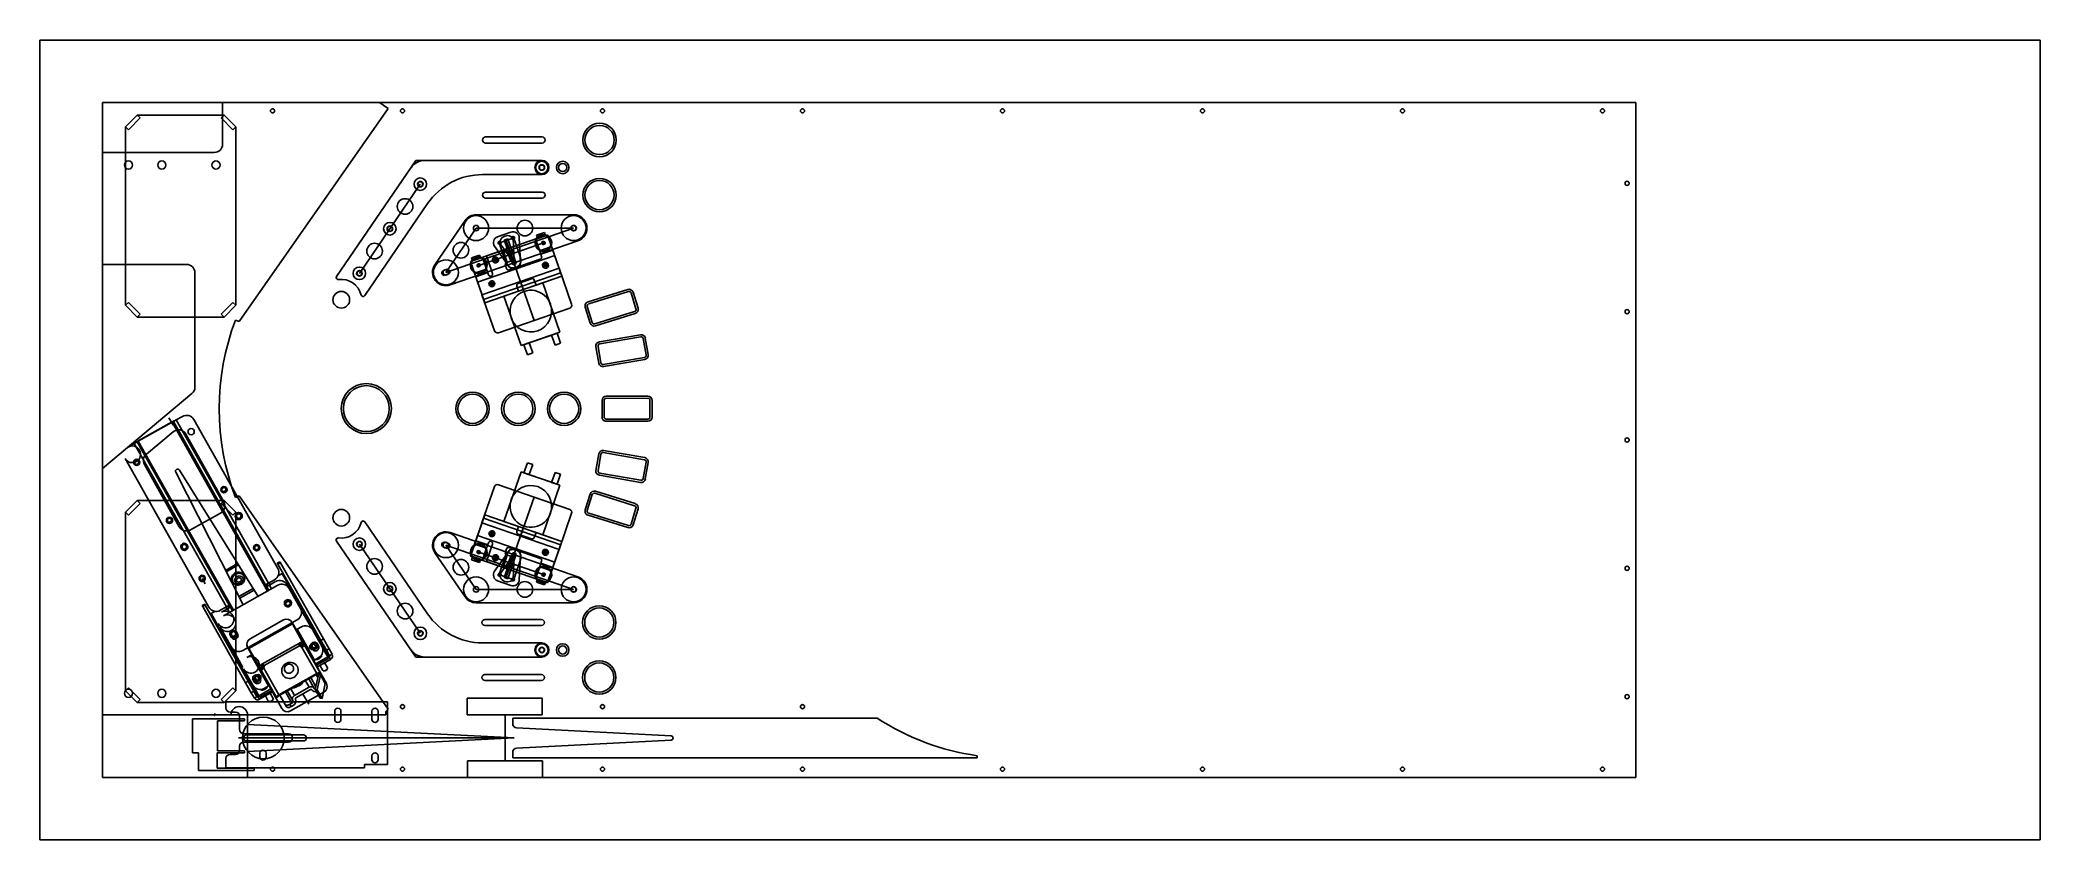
# Model space of a CAD drawing. Extents: x 187 to 247, y 518 to 542.
import ezdxf

# ---------------------------------------------------------------- set-up
doc = ezdxf.new("R2010")
doc.units = 0
doc.header["$MEASUREMENT"] = 0
for name, color, linetype in [('0_WOOD', 5, 'CONTINUOUS'), ('1_250BIT_500DEP', 5, 'CONTINUOUS'), ('2_250BIT_250DEP', 3, 'CONTINUOUS'), ('3_250BIT_500TAB', 5, 'CONTINUOUS'), ('6_125BIT_500DEP', 5, 'CONTINUOUS'), ('7_VCARVE_BIT', 5, 'CONTINUOUS'), ('7A_1250BALL', 5, 'CONTINUOUS'), ('8_250BIT_500OUTLINE', 5, 'CONTINUOUS'), ('CONSTRUCTION', 7, 'CONTINUOUS'), ('DF_COMP', 4, 'CONTINUOUS'), ('PLASTICS', 37, 'CONTINUOUS')]:
    doc.layers.add(name, color=color, linetype=linetype)

msp = doc.modelspace()

# ---------------------------------------------------------------- linework, layer by layer
at = {"layer": '0_WOOD', "color": 5, "linetype": 'CONTINUOUS'}
for p, q in [((247, 542), (187, 542)), ((187, 542), (187, 518)), ((247, 518), (247, 542)), ((187, 518), (247, 518))]:
    msp.add_line(p, q, dxfattribs=at)
at = {"layer": '1_250BIT_500DEP', "color": 5, "linetype": 'CONTINUOUS'}
for p, q in [((200.8, 535.821), (200.974, 535.319)), ((201.243, 535.974), (201.417, 535.472)), ((203.568, 533.526), (203.419, 534.003)), ((203.46, 534.081), (204.653, 534.454)), ((204.731, 534.413), (204.88, 533.936)), ((204.839, 533.858), (203.646, 533.485)), ((203.827, 532.316), (203.742, 532.808)), ((203.792, 532.881), (205.024, 533.095)), ((205.096, 533.044), (205.182, 532.551)), ((205.131, 532.479), (203.899, 532.265)), ((203.924, 531.188), (203.924, 530.688)), ((205.237, 531.25), (203.987, 531.251)), ((205.299, 530.688), (205.299, 531.188)), ((203.986, 530.626), (205.236, 530.625)), ((203.827, 529.57), (203.742, 529.078)), ((205.131, 529.407), (203.899, 529.621)), ((205.096, 528.842), (205.182, 529.335)), ((203.792, 529.006), (205.024, 528.792)), ((203.568, 528.36), (203.419, 527.883)), ((204.839, 528.029), (203.646, 528.401)), ((203.46, 527.805), (204.653, 527.432)), ((204.731, 527.473), (204.88, 527.95)), ((200.8, 526.054), (200.974, 526.556)), ((201.243, 525.901), (201.417, 526.403))]:
    msp.add_line(p, q, dxfattribs=at)
for centre, radius in [((203.787, 539), 0.438), ((203.786, 537.347), 0.438), ((197.953, 537.006), 0.234), ((201.546, 536.357), 0.234), ((197.037, 535.667), 0.234), ((199.629, 535.694), 0.234), ((202.103, 535.911), 0.234), ((200.164, 535.24), 0.234), ((196.04, 534.207), 0.25), ((196.791, 530.943), 0.688), ((199.975, 530.937), 0.438), ((201.35, 530.937), 0.438), ((202.725, 530.937), 0.438), ((196.04, 527.668), 0.25), ((200.164, 526.635), 0.234), ((197.037, 526.208), 0.234), ((199.629, 526.181), 0.234), ((201.546, 525.518), 0.234), ((202.103, 525.964), 0.234), ((197.953, 524.869), 0.234), ((203.779, 524.525), 0.438), ((203.778, 522.875), 0.438)]:
    msp.add_circle(centre, radius, dxfattribs=at)
for centre, start, end in [((201.022, 535.897), 19.09349, -160.90651), ((201.196, 535.395), -160.90651, 19.09349), ((201.196, 526.48), -19.09349, 160.90651), ((201.022, 525.978), 160.90651, -19.09349)]:
    msp.add_arc(centre, 0.234, start, end, dxfattribs=at)
at = {"layer": '1_250BIT_500DEP', "color": 5, "linetype": 'CONTINUOUS', "extrusion": (0, 0, -1)}
for centre, major_axis, start_param, end_param in [((203.478, 534.022), (-0.0186, 0.0597), 4.712389, 6.283185), ((204.671, 534.395), (-0.0186, 0.0597), 0, 1.570796), ((203.628, 533.544), (0.0186, -0.0597), 0, 1.570796), ((204.821, 533.917), (0.0597, 0.0186), 0, 1.570796), ((203.803, 532.819), (-0.0107, 0.0616), 4.712389, 6.283185), ((205.035, 533.033), (-0.0107, 0.0616), 0, 1.570796), ((203.889, 532.326), (0.0107, -0.0616), 0, 1.570796), ((205.12, 532.54), (0.0616, 0.0107), 0, 1.570796)]:
    msp.add_ellipse(centre, major_axis=major_axis, ratio=1, start_param=start_param, end_param=end_param, dxfattribs=at)
at = {"layer": '1_250BIT_500DEP', "color": 5, "linetype": 'CONTINUOUS'}
for centre, major_axis, start_param, end_param in [((203.987, 531.188), (0, 0.0625), 0, 1.570796), ((205.237, 531.188), (0.0625, 0), 0, 1.570796), ((203.986, 530.688), (0, -0.0625), 4.712389, 6.283185), ((205.236, 530.688), (0, -0.0625), 0, 1.570796), ((203.889, 529.56), (0.0107, 0.0616), 0, 1.570796), ((205.12, 529.346), (0.0616, -0.0107), 0, 1.570796), ((203.803, 529.067), (-0.0107, -0.0616), 4.712389, 6.283185), ((205.035, 528.853), (-0.0107, -0.0616), 0, 1.570796), ((203.628, 528.342), (0.0186, 0.0597), 0, 1.570796), ((204.821, 527.969), (0.0597, -0.0186), 0, 1.570796), ((203.478, 527.865), (-0.0186, -0.0597), 4.712389, 6.283185), ((204.671, 527.492), (-0.0186, -0.0597), 0, 1.570796)]:
    msp.add_ellipse(centre, major_axis=major_axis, ratio=1, start_param=start_param, end_param=end_param, dxfattribs=at)
at = {"layer": '2_250BIT_250DEP', "color": 3, "linetype": 'CONTINUOUS'}
for p, q in [((203.441, 534.142), (204.634, 534.515)), ((204.792, 534.432), (204.941, 533.955)), ((203.507, 533.507), (203.358, 533.984)), ((204.858, 533.797), (203.665, 533.424)), ((203.781, 532.944), (205.013, 533.158)), ((205.159, 533.055), (205.245, 532.562)), ((203.764, 532.305), (203.679, 532.797)), ((205.142, 532.416), (203.91, 532.202)), ((203.86, 531.188), (203.86, 530.688)), ((205.237, 531.314), (203.987, 531.315)), ((205.363, 530.688), (205.363, 531.187)), ((203.986, 530.562), (205.236, 530.561)), ((203.764, 529.581), (203.679, 529.089)), ((205.142, 529.47), (203.91, 529.684)), ((205.159, 528.832), (205.245, 529.324)), ((203.781, 528.943), (205.013, 528.729)), ((203.507, 528.38), (203.358, 527.902)), ((204.858, 528.09), (203.665, 528.463)), ((203.441, 527.744), (204.634, 527.371)), ((204.792, 527.454), (204.941, 527.931))]:
    msp.add_line(p, q, dxfattribs=at)
for centre, radius in [((203.787, 539), 0.501), ((203.786, 537.347), 0.501), ((196.791, 530.943), 0.751), ((199.975, 530.937), 0.501), ((201.35, 530.937), 0.501), ((202.725, 530.937), 0.501), ((203.779, 524.525), 0.501), ((203.778, 522.875), 0.501)]:
    msp.add_circle(centre, radius, dxfattribs=at)
for centre, start, end in [((203.478, 534.022), 107.35677, -162.64323), ((204.671, 534.395), 17.35677, 107.35677), ((203.628, 533.544), -162.64323, -72.64323), ((203.803, 532.819), 99.85677, -170.14323), ((205.035, 533.033), 9.85677, 99.85677), ((203.889, 532.326), -170.14323, -80.14323), ((205.12, 532.54), -80.14323, 9.85677), ((203.987, 531.188), 89.97047, 179.97047), ((203.986, 530.688), 179.97047, -90.02953), ((205.236, 530.688), -90.02953, -0.02953), ((203.889, 529.56), 80.14323, 170.14323), ((205.12, 529.346), -9.85677, 80.14323), ((203.803, 529.067), 170.14323, -99.85677), ((205.035, 528.853), -99.85677, -9.85677), ((203.628, 528.342), 72.64323, 162.64323), ((203.478, 527.865), 162.64323, -107.35677), ((204.671, 527.492), -107.35677, -17.35677)]:
    msp.add_arc(centre, 0.127, start, end, dxfattribs=at)
at = {"layer": '2_250BIT_250DEP', "color": 3, "linetype": 'CONTINUOUS', "extrusion": (0, 0, -1)}
msp.add_ellipse((204.821, 533.917), major_axis=(0.038, -0.121), ratio=1, start_param=4.712389, end_param=6.283185, dxfattribs=at)
at = {"layer": '2_250BIT_250DEP', "color": 3, "linetype": 'CONTINUOUS'}
for centre, major_axis in [((205.237, 531.188), (0, 0.126)), ((204.821, 527.969), (0.038, 0.121))]:
    msp.add_ellipse(centre, major_axis=major_axis, ratio=1, start_param=4.712389, end_param=6.283185, dxfattribs=at)
at = {"layer": '3_250BIT_500TAB', "color": 5, "linetype": 'CONTINUOUS'}
for p, q in [((190.995, 530.248), (190.193, 529.578)), ((192.511, 528.144), (191.373, 530.178)), ((190.135, 529.264), (191.178, 527.398)), ((191.518, 527.302), (192.415, 527.803)), ((194.308, 524.6), (193.301, 524.037)), ((195.591, 522.69), (194.564, 524.528)), ((193.229, 523.782), (194.256, 521.944)), ((194.512, 521.872), (195.519, 522.435))]:
    msp.add_line(p, q, dxfattribs=at)
for centre, radius, start, end in [((191.155, 530.056), 0.25, 29.20922, 129.88957), ((190.353, 529.386), 0.25, 129.88957, -150.79078), ((192.293, 528.022), 0.25, -60.79078, 29.20922), ((191.396, 527.52), 0.25, -150.79078, -60.79078), ((194.4, 524.436), 0.188, 29.20934, 119.20934), ((193.393, 523.873), 0.188, 119.20934, -150.79066), ((195.427, 522.599), 0.188, -60.79066, 29.20934), ((194.42, 522.036), 0.188, -150.79066, -60.79066)]:
    msp.add_arc(centre, radius, start, end, dxfattribs=at)
at = {"layer": '6_125BIT_500DEP', "color": 5, "linetype": 'CONTINUOUS'}
for p, q in [((202.066, 539.09), (200.366, 539.09)), ((202.066, 538.91), (200.366, 538.91)), ((202.066, 537.437), (200.366, 537.437)), ((202.066, 537.257), (200.366, 537.257)), ((202.046, 524.615), (200.346, 524.615)), ((202.046, 524.435), (200.346, 524.435)), ((202.046, 522.965), (200.346, 522.965)), ((202.046, 522.785), (200.346, 522.785)), ((194.902, 521.152), (193.202, 521.152)), ((194.902, 520.972), (193.202, 520.972))]:
    msp.add_line(p, q, dxfattribs=at)
for centre, radius in [((189.655, 538.25), 0.122), ((190.655, 538.25), 0.122), ((192.28, 538.25), 0.122), ((202.056, 538.175), 0.0825), ((202.68, 538.175), 0.122), ((198.41, 537.675), 0.0825), ((197.496, 536.338), 0.0825), ((200.083, 536.357), 0.0825), ((203.009, 536.357), 0.0825), ((196.582, 535), 0.0825), ((199.176, 535.03), 0.0825), ((192.964, 527.717), 0.085), ((191.331, 526.795), 0.085), ((196.582, 526.875), 0.0825), ((199.176, 526.845), 0.0825), ((197.496, 525.537), 0.0825), ((200.083, 525.518), 0.0825), ((203.009, 525.518), 0.0825), ((194.438, 525.104), 0.085), ((192.805, 524.182), 0.085), ((195.175, 523.797), 0.085), ((198.41, 524.2), 0.0825), ((202.68, 523.7), 0.122), ((202.056, 523.7), 0.0825), ((193.542, 522.876), 0.085), ((189.655, 522.4), 0.122), ((190.655, 522.4), 0.122), ((192.28, 522.4), 0.122)]:
    msp.add_circle(centre, radius, dxfattribs=at)
for centre, start, end in [((200.366, 539), 90, -90), ((202.066, 539), -90, 90), ((200.366, 537.347), 90, -90), ((202.066, 537.347), -90, 90), ((200.346, 524.525), 90, -90), ((202.046, 524.525), -90, 90), ((200.346, 522.875), 90, -90), ((202.046, 522.875), -90, 90), ((193.202, 521.062), 90, -90), ((194.902, 521.062), -90, 90)]:
    msp.add_arc(centre, 0.09, start, end, dxfattribs=at)
at = {"layer": '7_VCARVE_BIT', "color": 5, "linetype": 'CONTINUOUS'}
for centre in [(193.977, 539.875), (197.875, 539.875), (203.875, 539.875), (209.875, 539.875), (215.875, 539.875), (221.875, 539.875), (227.875, 539.875), (233.875, 539.875), (234.613, 537.7), (234.613, 533.85), (234.613, 530), (189.901, 529.33), (192.517, 528.51), (190.884, 527.588), (193.5, 526.768), (234.613, 526.15), (191.866, 525.847), (197.875, 522), (203.875, 522), (209.875, 522), (234.613, 522.3), (193.977, 520.125), (197.875, 520.125), (203.875, 520.125), (209.875, 520.125), (215.875, 520.125), (221.875, 520.125), (227.875, 520.125), (233.875, 520.125)]:
    msp.add_circle(centre, 0.0625, dxfattribs=at)
at = {"layer": '7A_1250BALL', "color": 5, "linetype": 'CONTINUOUS'}
for p in [(193.227, 521.468), (193.227, 521.062), (193.227, 520.656)]:
    msp.add_line(p, (201.227, 521.062), dxfattribs=at)
msp.add_circle((193.702, 521.062), 0.625, dxfattribs=at)
at = {"layer": '8_250BIT_500OUTLINE', "color": 5, "linetype": 'CONTINUOUS'}
for p, q in [((192.477, 538.875), (192.477, 540.125)), ((234.875, 540.125), (192.477, 540.125)), ((234.875, 540.125), (234.875, 519.875)), ((188.875, 538.625), (192.227, 538.625)), ((188.875, 538.625), (188.875, 535.267)), ((188.875, 535.267), (191.398, 535.267)), ((191.648, 535.017), (191.648, 531.583)), ((191.559, 531.391), (188.875, 529.148)), ((188.875, 529.148), (188.875, 521.75)), ((192.727, 521.75), (188.875, 521.75)), ((193.227, 521.75), (193.227, 519.875)), ((234.875, 519.875), (193.227, 519.875))]:
    msp.add_line(p, q, dxfattribs=at)
for centre, start, end in [((192.227, 538.875), -90, 0), ((191.398, 535.017), 0, 90), ((191.398, 531.583), -50.11043, 0), ((192.977, 521.75), 0, 180)]:
    msp.add_arc(centre, 0.25, start, end, dxfattribs=at)
at = {"layer": 'CONSTRUCTION', "color": 7, "linetype": 'CONTINUOUS'}
for p, q in [((188.875, 540.125), (197.188, 540.125)), ((188.875, 540.125), (188.875, 521.75)), ((197.188, 540.125), (197.443, 539.945)), ((189.916, 539.75), (189.562, 539.396)), ((189.651, 539.308), (190.004, 539.662)), ((192.521, 539.75), (189.916, 539.75)), ((190.004, 539.662), (189.916, 539.75)), ((192.521, 539.75), (192.433, 539.662)), ((192.433, 539.662), (192.787, 539.308)), ((192.875, 539.396), (192.521, 539.75)), ((197.443, 539.945), (192.977, 533.553)), ((189.562, 539.396), (189.562, 534.041)), ((189.562, 539.396), (189.651, 539.308)), ((192.787, 539.308), (192.875, 539.396)), ((192.875, 539.396), (192.875, 534.041)), ((189.651, 534.129), (189.562, 534.041)), ((189.562, 534.041), (189.916, 533.688)), ((190.004, 533.776), (189.651, 534.129)), ((192.787, 534.129), (192.433, 533.776)), ((192.521, 533.688), (192.875, 534.041)), ((192.875, 534.041), (192.787, 534.129)), ((189.916, 533.688), (190.004, 533.776)), ((189.916, 533.688), (192.521, 533.688)), ((192.433, 533.776), (192.521, 533.688)), ((192.977, 533.553), (192.864, 533.597)), ((189.916, 528.188), (189.562, 527.834)), ((189.651, 527.746), (190.004, 528.099)), ((192.521, 528.188), (189.916, 528.188)), ((190.004, 528.099), (189.916, 528.188)), ((192.521, 528.188), (192.433, 528.099)), ((192.433, 528.099), (192.787, 527.746)), ((192.875, 527.834), (192.521, 528.188)), ((192.977, 528.322), (192.864, 528.278)), ((197.443, 521.93), (192.977, 528.322)), ((189.562, 527.834), (189.562, 522.479)), ((189.562, 527.834), (189.651, 527.746)), ((192.787, 527.746), (192.875, 527.834)), ((192.875, 527.834), (192.875, 522.479)), ((189.651, 522.567), (189.562, 522.479)), ((189.562, 522.479), (189.916, 522.125)), ((190.004, 522.213), (189.651, 522.567)), ((189.916, 522.125), (190.004, 522.213)), ((189.916, 522.125), (192.521, 522.125)), ((192.787, 522.567), (192.433, 522.213)), ((192.433, 522.213), (192.521, 522.125)), ((192.521, 522.125), (192.875, 522.479)), ((192.875, 522.479), (192.787, 522.567)), ((199.818, 522.25), (199.818, 521.75)), ((202.068, 522.25), (199.818, 522.25)), ((202.068, 521.75), (202.068, 522.25)), ((188.875, 521.75), (197.375, 521.75)), ((197.375, 521.853), (197.443, 521.93)), ((197.375, 521.75), (197.375, 521.853)), ((199.818, 521.75), (202.068, 521.75)), ((199.827, 520.375), (199.827, 519.875)), ((202.077, 520.375), (199.827, 520.375)), ((202.077, 519.875), (202.077, 520.375)), ((199.827, 519.875), (202.077, 519.875))]:
    msp.add_line(p, q, dxfattribs=at)
msp.add_arc((199.848, 530.938), 7.473, 159.15504, -159.15504, dxfattribs=at)
at = {"layer": 'DF_COMP', "color": 27, "linetype": 'CONTINUOUS'}
for p, q in [((195.899, 534.906), (198.279, 538.387)), ((202.056, 538.387), (198.279, 538.387)), ((198.41, 537.675), (196.582, 535)), ((202.056, 537.963), (200.28, 537.963)), ((196.741, 534.33), (198.629, 537.092)), ((196.741, 527.545), (198.629, 524.783)), ((195.899, 526.969), (198.279, 523.488)), ((198.41, 524.2), (196.582, 526.875)), ((202.056, 523.912), (200.28, 523.912)), ((202.056, 523.488), (198.279, 523.488))]:
    msp.add_line(p, q, dxfattribs=at)
at = {"layer": 'DF_COMP', "color": 4, "linetype": 'CONTINUOUS'}
for p, q in [((200.083, 536.357), (199.176, 535.03)), ((199.176, 535.03), (203.009, 536.357)), ((199.914, 535.358), (202.226, 536.158)), ((203.009, 536.357), (200.083, 536.357)), ((202.103, 535.911), (200.164, 535.24)), ((200.164, 535.24), (202.103, 535.911)), ((201.073, 535.196), (200.636, 535.811)), ((201.13, 536.237), (200.728, 536.097)), ((200.747, 535.905), (200.747, 535.905)), ((200.747, 535.905), (200.747, 535.905)), ((200.789, 535.92), (200.749, 535.94)), ((200.789, 535.92), (200.769, 535.88)), ((201.191, 536.059), (200.789, 535.92)), ((200.789, 535.92), (200.808, 535.96)), ((200.789, 535.92), (200.829, 535.901)), ((200.789, 535.92), (201.227, 535.304)), ((201.032, 536.036), (200.929, 536)), ((200.929, 536), (201.062, 535.613)), ((201.07, 535.758), (200.98, 536.018)), ((201.166, 535.649), (201.032, 536.036)), ((201.149, 536.045), (201.149, 536.045)), ((201.149, 536.045), (201.149, 536.045)), ((201.191, 536.059), (201.151, 536.079)), ((201.191, 536.059), (201.171, 536.019)), ((201.191, 536.059), (201.21, 536.099)), ((201.191, 536.059), (201.231, 536.04)), ((201.191, 536.059), (201.227, 535.304)), ((201.415, 535.315), (201.378, 536.068)), ((201.866, 535.83), (201.866, 535.83)), ((201.866, 535.83), (201.866, 535.83)), ((201.869, 536.027), (202.229, 536.151)), ((201.991, 535.677), (201.869, 536.027)), ((201.898, 536.143), (202.135, 536.224)), ((201.931, 536.048), (201.898, 536.143)), ((202.167, 536.13), (201.931, 536.048)), ((202.35, 535.801), (201.991, 535.677)), ((202.35, 535.801), (201.991, 535.677)), ((202.061, 535.897), (202.061, 535.897)), ((202.061, 535.897), (202.061, 535.897)), ((202.103, 535.911), (202.063, 535.931)), ((202.068, 535.899), (202.068, 535.899)), ((202.068, 535.899), (202.068, 535.899)), ((202.103, 535.911), (202.083, 535.871)), ((202.103, 535.911), (202.122, 535.951)), ((202.103, 535.911), (202.143, 535.892)), ((202.103, 535.911), (202.103, 535.911)), ((202.135, 536.224), (202.167, 536.13)), ((202.226, 536.158), (202.656, 534.917)), ((202.229, 536.151), (202.35, 535.801)), ((202.35, 535.801), (202.656, 534.917)), ((200.344, 534.116), (199.914, 535.358)), ((199.916, 535.351), (200.276, 535.475)), ((200.037, 535.001), (199.916, 535.351)), ((199.945, 535.466), (200.181, 535.548)), ((199.978, 535.372), (199.945, 535.466)), ((200.214, 535.454), (199.978, 535.372)), ((200.114, 535.223), (200.114, 535.223)), ((200.114, 535.223), (200.114, 535.223)), ((200.122, 535.226), (200.122, 535.226)), ((200.122, 535.226), (200.122, 535.226)), ((200.164, 535.24), (200.124, 535.26)), ((202.441, 535.537), (200.129, 534.737)), ((200.164, 535.24), (200.144, 535.2)), ((200.164, 535.24), (200.183, 535.28)), ((200.164, 535.24), (200.204, 535.221)), ((200.181, 535.548), (200.214, 535.454)), ((200.276, 535.475), (200.397, 535.125)), ((200.994, 535.732), (200.394, 535.524)), ((200.576, 534.998), (200.394, 535.524)), ((200.748, 535.432), (200.582, 535.375)), ((200.582, 535.375), (200.582, 535.375)), ((200.582, 535.375), (200.582, 535.375)), ((200.623, 535.389), (200.623, 535.389)), ((200.623, 535.389), (200.623, 535.389)), ((200.636, 535.486), (200.693, 535.321)), ((200.891, 535.696), (201.018, 535.327)), ((200.994, 535.143), (200.961, 535.24)), ((201.122, 535.363), (200.994, 535.732)), ((201, 535.321), (201.122, 535.363)), ((201.153, 535.685), (201.05, 535.649)), ((201.05, 535.649), (201.184, 535.262)), ((201.062, 535.613), (201.166, 535.649)), ((201.07, 535.758), (201.235, 535.28)), ((201.07, 535.758), (201.5, 534.516)), ((202.01, 535.427), (201.075, 535.103)), ((201.133, 535.576), (201.092, 535.694)), ((201.287, 535.298), (201.153, 535.685)), ((201.184, 535.262), (201.287, 535.298)), ((201.185, 535.289), (201.185, 535.289)), ((201.185, 535.289), (201.185, 535.289)), ((201.227, 535.304), (201.187, 535.323)), ((201.227, 535.304), (201.208, 535.264)), ((201.227, 535.304), (201.247, 535.344)), ((201.227, 535.304), (201.267, 535.284)), ((201.991, 535.677), (202.049, 535.508)), ((202.386, 535.698), (202.026, 535.574)), ((202.247, 535.271), (202.082, 535.214)), ((202.082, 535.214), (202.082, 535.214)), ((202.082, 535.214), (202.082, 535.214)), ((202.123, 535.228), (202.123, 535.228)), ((202.123, 535.228), (202.123, 535.228)), ((202.136, 535.326), (202.193, 535.16)), ((199.927, 535.158), (199.927, 535.158)), ((199.927, 535.158), (199.927, 535.158)), ((200.398, 535.125), (200.037, 535.001)), ((200.397, 535.125), (200.037, 535.001)), ((200.037, 535.001), (200.344, 534.116)), ((200.073, 534.897), (200.433, 535.022)), ((202.572, 535.16), (200.259, 534.359)), ((202.621, 535.02), (200.308, 534.219)), ((202.656, 534.917), (200.344, 534.116)), ((200.456, 534.956), (200.398, 535.125)), ((200.639, 534.715), (200.474, 534.657)), ((200.474, 534.657), (200.474, 534.657)), ((200.474, 534.657), (200.474, 534.657)), ((200.515, 534.672), (200.515, 534.672)), ((200.515, 534.672), (200.515, 534.672)), ((200.528, 534.769), (200.585, 534.603)), ((200.537, 534.917), (200.537, 534.917)), ((202.082, 534.718), (200.918, 534.315)), ((201.303, 534.617), (201.356, 534.466)), ((201.748, 534.838), (201.343, 534.698)), ((201.416, 534.759), (201.822, 533.587)), ((201.881, 534.648), (201.828, 534.799)), ((202.656, 534.917), (201.881, 534.648)), ((202.596, 533.233), (202.082, 534.718)), ((202.572, 535.16), (202.948, 534.074)), ((200.259, 534.359), (200.635, 533.273)), ((201.356, 534.466), (200.344, 534.116)), ((200.918, 534.315), (201.432, 532.83)), ((201.5, 534.516), (201.52, 534.457)), ((200.752, 533.216), (202.891, 533.957)), ((201.134, 533.661), (201.134, 533.661)), ((201.134, 533.661), (201.134, 533.661)), ((201.432, 532.83), (202.596, 533.233)), ((201.678, 532.915), (201.517, 532.859)), ((201.517, 532.859), (201.622, 532.557)), ((202.43, 533.175), (201.598, 532.887)), ((201.783, 532.612), (201.678, 532.915)), ((202.511, 533.203), (202.35, 533.148)), ((202.35, 533.148), (202.454, 532.845)), ((202.454, 532.845), (202.615, 532.901)), ((202.615, 532.901), (202.511, 533.203)), ((201.622, 532.557), (201.783, 532.612)), ((189.944, 529.97), (190.964, 530.545)), ((189.947, 529.964), (190.967, 530.54)), ((190.991, 530.445), (190.867, 530.662)), ((190.967, 530.54), (190.964, 530.545)), ((193.828, 525.469), (190.967, 530.54)), ((191.09, 530.604), (191.004, 530.555)), ((191.004, 530.555), (191.056, 530.585)), ((191.004, 530.555), (191.004, 530.555)), ((191.004, 530.555), (193.768, 525.656)), ((191.056, 530.585), (191.056, 530.585)), ((191.09, 530.604), (191.274, 530.708)), ((191.09, 530.604), (193.854, 525.705)), ((191.615, 530.613), (194.133, 526.149)), ((189.829, 529.892), (189.645, 529.789)), ((189.829, 529.892), (189.915, 529.941)), ((189.829, 529.892), (192.593, 524.993)), ((189.915, 529.941), (189.863, 529.912)), ((189.863, 529.912), (189.863, 529.912)), ((189.915, 529.941), (189.915, 529.941)), ((189.915, 529.941), (192.679, 525.042)), ((189.947, 529.964), (189.944, 529.97)), ((192.808, 524.893), (189.947, 529.964)), ((189.55, 529.448), (192.069, 524.985)), ((201.517, 529.016), (201.622, 529.318)), ((201.622, 529.318), (201.783, 529.263)), ((201.783, 529.263), (201.678, 528.96)), ((191.073, 529.034), (193.093, 525.054)), ((193.544, 525.308), (191.182, 529.095)), ((200.259, 527.516), (200.635, 528.602)), ((200.752, 528.659), (202.891, 527.918)), ((200.918, 527.56), (201.432, 529.045)), ((201.432, 529.045), (202.596, 528.642)), ((201.678, 528.96), (201.517, 529.016)), ((202.43, 528.7), (201.598, 528.988)), ((202.596, 528.642), (202.082, 527.157)), ((202.35, 528.727), (202.454, 529.03)), ((202.511, 528.672), (202.35, 528.727)), ((202.454, 529.03), (202.615, 528.974)), ((202.615, 528.974), (202.511, 528.672)), ((192.468, 528.43), (192.611, 528.51)), ((201.134, 528.214), (201.134, 528.214)), ((201.134, 528.214), (201.134, 528.214)), ((201.416, 527.116), (201.822, 528.288)), ((190.835, 527.509), (190.978, 527.589)), ((200.344, 527.759), (199.914, 526.517)), ((200.037, 526.874), (200.344, 527.759)), ((202.572, 526.715), (200.259, 527.516)), ((202.621, 526.855), (200.308, 527.656)), ((202.656, 526.958), (200.344, 527.759)), ((201.356, 527.409), (200.344, 527.759)), ((202.082, 527.157), (200.918, 527.56)), ((201.303, 527.258), (201.356, 527.409)), ((201.5, 527.359), (201.52, 527.418)), ((202.572, 526.715), (202.948, 527.801)), ((200.083, 525.518), (199.176, 526.845)), ((199.176, 526.845), (203.009, 525.518)), ((200.037, 526.874), (199.916, 526.524)), ((200.398, 526.75), (200.037, 526.874)), ((200.397, 526.75), (200.037, 526.874)), ((200.073, 526.978), (200.433, 526.853)), ((202.441, 526.338), (200.129, 527.138)), ((200.576, 526.877), (200.394, 526.351)), ((200.456, 526.919), (200.398, 526.75)), ((200.474, 527.218), (200.474, 527.218)), ((200.474, 527.218), (200.474, 527.218)), ((200.639, 527.16), (200.474, 527.218)), ((200.515, 527.203), (200.515, 527.203)), ((200.515, 527.203), (200.515, 527.203)), ((200.528, 527.106), (200.585, 527.272)), ((200.537, 526.958), (200.537, 526.958)), ((201.07, 526.117), (201.5, 527.359)), ((201.748, 527.037), (201.343, 527.177)), ((201.881, 527.227), (201.828, 527.076)), ((202.656, 526.958), (201.881, 527.227)), ((202.226, 525.717), (202.656, 526.958)), ((202.35, 526.074), (202.656, 526.958)), ((192.93, 526.291), (192.569, 526.087)), ((192.954, 526.253), (192.589, 526.047)), ((194.198, 526.348), (194.12, 526.304)), ((194.136, 526.275), (194.12, 526.304)), ((194.215, 526.319), (194.136, 526.275)), ((194.136, 526.275), (195.426, 523.989)), ((194.198, 526.348), (194.215, 526.319)), ((194.215, 526.319), (195.505, 524.033)), ((199.914, 526.517), (202.226, 525.717)), ((199.916, 526.524), (200.276, 526.4)), ((199.927, 526.717), (199.927, 526.717)), ((199.927, 526.717), (199.927, 526.717)), ((199.978, 526.503), (199.945, 526.409)), ((199.945, 526.409), (200.181, 526.327)), ((200.214, 526.421), (199.978, 526.503)), ((200.114, 526.652), (200.114, 526.652)), ((200.114, 526.652), (200.114, 526.652)), ((200.122, 526.649), (200.122, 526.649)), ((200.122, 526.649), (200.122, 526.649)), ((200.164, 526.635), (200.124, 526.615)), ((200.164, 526.635), (200.144, 526.675)), ((200.164, 526.635), (200.204, 526.654)), ((202.103, 525.964), (200.164, 526.635)), ((200.164, 526.635), (200.183, 526.595)), ((200.164, 526.635), (202.103, 525.964)), ((200.181, 526.327), (200.214, 526.421)), ((200.276, 526.4), (200.397, 526.75)), ((200.994, 526.143), (200.394, 526.351)), ((200.582, 526.5), (200.582, 526.5)), ((200.748, 526.443), (200.582, 526.5)), ((200.582, 526.5), (200.582, 526.5)), ((200.623, 526.486), (200.623, 526.486)), ((200.623, 526.486), (200.623, 526.486)), ((201.073, 526.679), (200.636, 526.064)), ((200.636, 526.389), (200.693, 526.554)), ((200.789, 525.955), (201.227, 526.571)), ((200.891, 526.179), (201.018, 526.548)), ((200.929, 525.875), (201.062, 526.262)), ((200.994, 526.732), (200.961, 526.635)), ((201.122, 526.512), (200.994, 526.143)), ((201, 526.554), (201.122, 526.512)), ((201.166, 526.226), (201.032, 525.839)), ((201.05, 526.226), (201.184, 526.613)), ((201.153, 526.19), (201.05, 526.226)), ((201.062, 526.262), (201.166, 526.226)), ((201.07, 526.117), (201.235, 526.595)), ((202.01, 526.448), (201.075, 526.772)), ((201.133, 526.299), (201.092, 526.181)), ((201.287, 526.577), (201.153, 526.19)), ((201.184, 526.613), (201.287, 526.577)), ((201.185, 526.586), (201.185, 526.586)), ((201.185, 526.586), (201.185, 526.586)), ((201.227, 526.571), (201.187, 526.552)), ((201.191, 525.816), (201.227, 526.571)), ((201.227, 526.571), (201.208, 526.611)), ((201.227, 526.571), (201.267, 526.591)), ((201.227, 526.571), (201.247, 526.531)), ((201.415, 526.56), (201.378, 525.807)), ((201.991, 526.198), (202.049, 526.367)), ((202.386, 526.177), (202.026, 526.301)), ((202.082, 526.661), (202.082, 526.661)), ((202.247, 526.604), (202.082, 526.661)), ((202.082, 526.661), (202.082, 526.661)), ((202.123, 526.647), (202.123, 526.647)), ((202.123, 526.647), (202.123, 526.647)), ((202.136, 526.549), (202.193, 526.715)), ((191.866, 525.846), (191.958, 525.683)), ((194.135, 525.642), (192.502, 524.72)), ((192.745, 525.833), (192.747, 525.87)), ((192.753, 525.797), (192.745, 525.833)), ((192.747, 525.87), (192.756, 525.908)), ((192.764, 525.773), (192.753, 525.797)), ((192.756, 525.908), (192.775, 525.943)), ((192.764, 525.772), (192.786, 525.733)), ((192.775, 525.943), (192.8, 525.975)), ((192.8, 525.975), (192.832, 526.001)), ((192.832, 526.001), (192.868, 526.022)), ((192.847, 525.827), (192.84, 525.795)), ((192.84, 525.795), (192.842, 525.765)), ((192.842, 525.765), (192.853, 525.737)), ((192.862, 525.856), (192.847, 525.827)), ((192.853, 525.737), (192.871, 525.713)), ((192.884, 525.882), (192.862, 525.856)), ((192.868, 526.022), (192.907, 526.035)), ((192.871, 525.713), (192.896, 525.696)), ((192.912, 525.902), (192.884, 525.882)), ((192.902, 525.822), (192.896, 525.798)), ((192.896, 525.798), (192.898, 525.775)), ((192.896, 525.696), (192.926, 525.685)), ((192.898, 525.775), (192.909, 525.756)), ((192.916, 525.842), (192.902, 525.822)), ((192.907, 526.035), (192.947, 526.04)), ((192.909, 525.756), (192.927, 525.742)), ((192.944, 525.915), (192.912, 525.902)), ((192.936, 525.858), (192.916, 525.842)), ((192.926, 525.685), (192.959, 525.683)), ((192.927, 525.742), (192.951, 525.735)), ((192.96, 525.868), (192.936, 525.858)), ((192.977, 525.921), (192.944, 525.915)), ((192.947, 526.04), (192.987, 526.038)), ((192.951, 525.735), (192.976, 525.736)), ((192.959, 525.683), (192.993, 525.689)), ((192.986, 525.869), (192.96, 525.868)), ((192.976, 525.736), (193, 525.745)), ((193.01, 525.919), (192.977, 525.921)), ((193.009, 525.862), (192.986, 525.869)), ((192.987, 526.038), (193.024, 526.027)), ((192.993, 525.689), (193.024, 525.702)), ((193, 525.745), (193.02, 525.761)), ((193.027, 525.848), (193.009, 525.862)), ((193.04, 525.908), (193.01, 525.919)), ((193.02, 525.761), (193.035, 525.782)), ((193.024, 526.027), (193.057, 526.009)), ((193.024, 525.702), (193.052, 525.722)), ((193.038, 525.828), (193.027, 525.848)), ((193.035, 525.782), (193.041, 525.806)), ((193.041, 525.806), (193.038, 525.828)), ((193.065, 525.891), (193.04, 525.908)), ((193.052, 525.722), (193.075, 525.748)), ((193.057, 526.009), (193.083, 525.984)), ((193.083, 525.867), (193.065, 525.891)), ((193.075, 525.748), (193.09, 525.777)), ((193.083, 525.984), (193.099, 525.962)), ((193.094, 525.839), (193.083, 525.867)), ((193.09, 525.777), (193.096, 525.808)), ((193.096, 525.808), (193.094, 525.839)), ((193.121, 525.923), (193.099, 525.961)), ((193.768, 525.656), (193.854, 525.705)), ((193.787, 525.622), (193.768, 525.656)), ((193.787, 525.622), (193.839, 525.652)), ((193.8, 525.6), (193.787, 525.622)), ((193.886, 525.648), (193.8, 525.6)), ((193.839, 525.652), (193.82, 525.686)), ((193.839, 525.652), (193.852, 525.629)), ((194.038, 525.809), (193.854, 525.705)), ((193.877, 525.718), (193.909, 525.661)), ((193.886, 525.648), (194.07, 525.752)), ((193.886, 525.648), (193.949, 525.537)), ((194.262, 525.992), (194.144, 525.925)), ((194.262, 525.992), (195.674, 523.488)), ((194.41, 525.657), (194.456, 525.576)), ((201.13, 525.638), (200.728, 525.778)), ((200.747, 525.97), (200.747, 525.97)), ((200.747, 525.97), (200.747, 525.97)), ((200.789, 525.955), (200.749, 525.935)), ((200.789, 525.955), (200.769, 525.995)), ((200.789, 525.955), (200.829, 525.974)), ((201.191, 525.816), (200.789, 525.955)), ((200.789, 525.955), (200.808, 525.915)), ((201.032, 525.839), (200.929, 525.875)), ((201.07, 526.117), (200.98, 525.857)), ((201.149, 525.83), (201.149, 525.83)), ((201.149, 525.83), (201.149, 525.83)), ((201.191, 525.816), (201.151, 525.796)), ((201.191, 525.816), (201.171, 525.856)), ((201.191, 525.816), (201.231, 525.835)), ((201.191, 525.816), (201.21, 525.776)), ((201.866, 526.045), (201.866, 526.045)), ((201.866, 526.045), (201.866, 526.045)), ((201.991, 526.198), (201.869, 525.848)), ((201.869, 525.848), (202.229, 525.724)), ((201.931, 525.827), (201.898, 525.732)), ((201.898, 525.732), (202.135, 525.651)), ((202.167, 525.745), (201.931, 525.827)), ((202.35, 526.074), (201.991, 526.198)), ((202.35, 526.074), (201.991, 526.198)), ((202.061, 525.978), (202.061, 525.978)), ((202.061, 525.978), (202.061, 525.978)), ((202.103, 525.964), (202.063, 525.944)), ((202.068, 525.976), (202.068, 525.976)), ((202.068, 525.976), (202.068, 525.976)), ((202.103, 525.964), (202.083, 526.004)), ((202.103, 525.964), (202.143, 525.983)), ((202.103, 525.964), (202.103, 525.964)), ((202.103, 525.964), (202.122, 525.924)), ((202.135, 525.651), (202.167, 525.745)), ((202.229, 525.724), (202.35, 526.074)), ((191.943, 525.076), (191.864, 525.031)), ((191.881, 525.002), (191.864, 525.031)), ((191.959, 525.047), (191.881, 525.002)), ((191.881, 525.002), (193.17, 522.716)), ((191.943, 525.076), (191.959, 525.047)), ((191.959, 525.047), (193.249, 522.76)), ((192.679, 525.042), (192.593, 524.993)), ((192.646, 524.979), (192.627, 525.013)), ((192.698, 525.008), (192.646, 524.979)), ((192.698, 525.008), (192.679, 525.042)), ((192.711, 524.985), (192.698, 525.008)), ((193.392, 525.55), (192.964, 525.308)), ((193.425, 525.498), (192.992, 525.254)), ((193.8, 525.6), (193.863, 525.488)), ((194.326, 525.089), (194.376, 525)), ((194.813, 524.948), (194.476, 525.547)), ((194.559, 525.103), (194.509, 525.192)), ((203.009, 525.518), (200.083, 525.518)), ((192.254, 524.86), (192.137, 524.793)), ((192.137, 524.793), (193.549, 522.289)), ((192.346, 524.493), (192.392, 524.412)), ((192.409, 524.89), (192.593, 524.993)), ((192.625, 524.937), (192.441, 524.833)), ((192.57, 524.981), (192.602, 524.924)), ((192.625, 524.937), (192.711, 524.985)), ((192.625, 524.937), (192.688, 524.825)), ((192.646, 524.979), (192.659, 524.956)), ((192.711, 524.985), (192.774, 524.874)), ((194.555, 524.515), (193.249, 523.778)), ((193.266, 523.747), (194.572, 524.484)), ((194.555, 524.515), (194.718, 524.607)), ((194.572, 524.484), (194.555, 524.515)), ((194.572, 524.484), (194.87, 523.957)), ((194.828, 524.916), (195.153, 524.341)), ((192.407, 524.38), (192.745, 523.781)), ((192.693, 524.168), (192.743, 524.079)), ((192.926, 524.182), (192.876, 524.271)), ((194.784, 523.91), (193.656, 523.274)), ((193.723, 523.23), (194.781, 523.827)), ((194.71, 524.321), (194.676, 524.302)), ((194.841, 524.395), (194.71, 524.321)), ((195.231, 523.398), (194.71, 524.321)), ((194.784, 523.91), (194.813, 523.857)), ((194.793, 523.814), (194.912, 523.882)), ((194.912, 523.882), (194.793, 523.815)), ((194.804, 523.82), (194.815, 523.801)), ((194.87, 523.957), (194.812, 523.925)), ((194.812, 523.925), (194.841, 523.873)), ((194.9, 523.905), (194.841, 523.873)), ((194.862, 523.849), (194.86, 523.852)), ((194.862, 523.849), (194.915, 523.878)), ((194.866, 523.843), (194.862, 523.849)), ((194.866, 523.843), (194.918, 523.872)), ((194.889, 523.802), (194.866, 523.843)), ((194.87, 523.957), (194.9, 523.905)), ((194.912, 523.882), (194.9, 523.905)), ((194.915, 523.878), (194.912, 523.882)), ((194.912, 523.882), (194.912, 523.882)), ((194.918, 523.872), (194.915, 523.878)), ((194.945, 523.824), (194.918, 523.872)), ((194.922, 523.811), (194.945, 523.824)), ((195.402, 523.014), (194.945, 523.824)), ((195.168, 523.724), (195.118, 523.813)), ((195.457, 523.813), (195.182, 524.3)), ((195.3, 523.917), (195.351, 523.827)), ((195.426, 523.989), (195.505, 524.033)), ((195.594, 523.691), (195.426, 523.989)), ((195.505, 524.033), (195.672, 523.735)), ((192.764, 523.751), (193.089, 523.177)), ((193.085, 523.686), (193.249, 523.778)), ((193.204, 523.471), (193.334, 523.545)), ((193.249, 523.778), (193.266, 523.747)), ((193.564, 523.22), (193.266, 523.747)), ((193.369, 523.565), (193.334, 523.545)), ((193.334, 523.545), (193.855, 522.622)), ((193.613, 523.248), (193.564, 523.22)), ((193.593, 523.168), (193.564, 523.22)), ((193.606, 523.145), (193.727, 523.213)), ((193.727, 523.213), (193.606, 523.145)), ((193.643, 523.196), (193.613, 523.248)), ((193.686, 523.221), (193.657, 523.274)), ((193.715, 523.206), (193.726, 523.186)), ((194.273, 523.175), (194.295, 523.216)), ((194.295, 523.216), (194.326, 523.252)), ((194.326, 523.252), (194.362, 523.283)), ((194.345, 523.193), (194.364, 523.222)), ((194.362, 523.283), (194.403, 523.306)), ((194.364, 523.222), (194.39, 523.246)), ((194.39, 523.246), (194.421, 523.263)), ((194.403, 523.306), (194.448, 523.322)), ((194.421, 523.263), (194.454, 523.273)), ((194.448, 523.322), (194.495, 523.329)), ((194.454, 523.273), (194.489, 523.274)), ((194.489, 523.274), (194.523, 523.266)), ((194.495, 523.329), (194.542, 523.327)), ((194.523, 523.266), (194.553, 523.251)), ((194.542, 523.327), (194.587, 523.316)), ((194.553, 523.251), (194.578, 523.228)), ((194.578, 523.228), (194.597, 523.2)), ((194.587, 523.316), (194.629, 523.298)), ((194.597, 523.2), (194.607, 523.168)), ((194.629, 523.298), (194.667, 523.271)), ((194.667, 523.271), (194.698, 523.238)), ((194.698, 523.238), (194.723, 523.2)), ((194.723, 523.2), (194.739, 523.158)), ((195.301, 522.99), (194.847, 523.794)), ((195.196, 523.379), (195.231, 523.398)), ((195.231, 523.398), (195.362, 523.472)), ((195.252, 523.279), (195.631, 523.493)), ((195.272, 523.421), (195.287, 523.418)), ((195.272, 523.421), (195.287, 523.418)), ((195.272, 523.421), (195.287, 523.418)), ((195.278, 523.234), (195.657, 523.448)), ((195.287, 523.418), (195.311, 523.419)), ((195.287, 523.418), (195.311, 523.419)), ((195.287, 523.418), (195.311, 523.419)), ((195.713, 523.42), (195.303, 523.189)), ((195.311, 523.419), (195.339, 523.425)), ((195.311, 523.419), (195.339, 523.425)), ((195.311, 523.419), (195.339, 523.425)), ((195.339, 523.425), (195.367, 523.437)), ((195.339, 523.425), (195.367, 523.437)), ((195.339, 523.425), (195.367, 523.437)), ((195.367, 523.437), (195.393, 523.453)), ((195.367, 523.437), (195.394, 523.453)), ((195.367, 523.437), (195.394, 523.453)), ((195.393, 523.453), (195.417, 523.472)), ((195.394, 523.453), (195.417, 523.472)), ((195.394, 523.453), (195.417, 523.472)), ((195.395, 523.241), (195.482, 523.086)), ((195.417, 523.472), (195.434, 523.492)), ((195.417, 523.472), (195.434, 523.492)), ((195.417, 523.472), (195.434, 523.492)), ((195.434, 523.492), (195.445, 523.512)), ((195.434, 523.492), (195.445, 523.512)), ((195.434, 523.492), (195.445, 523.512)), ((195.448, 523.531), (195.443, 523.545)), ((195.448, 523.531), (195.443, 523.545)), ((195.448, 523.531), (195.444, 523.543)), ((195.445, 523.512), (195.448, 523.531)), ((195.445, 523.512), (195.448, 523.531)), ((195.445, 523.512), (195.448, 523.531)), ((195.631, 523.493), (195.477, 523.767)), ((195.625, 523.167), (195.538, 523.322)), ((195.672, 523.735), (195.594, 523.691)), ((195.594, 523.691), (195.688, 523.525)), ((195.657, 523.448), (195.631, 523.493)), ((195.674, 523.488), (195.644, 523.471)), ((195.672, 523.735), (195.766, 523.57)), ((195.713, 523.42), (195.674, 523.488)), ((195.688, 523.525), (195.766, 523.57)), ((193.384, 522.643), (193.109, 523.131)), ((193.17, 522.716), (193.249, 522.76)), ((193.338, 522.419), (193.17, 522.716)), ((193.249, 522.76), (193.417, 522.463)), ((193.376, 522.831), (193.426, 522.741)), ((193.567, 522.329), (193.413, 522.602)), ((193.609, 522.845), (193.559, 522.934)), ((193.643, 523.196), (193.593, 523.168)), ((193.593, 523.168), (193.606, 523.145)), ((193.608, 523.141), (193.606, 523.145)), ((193.606, 523.145), (193.606, 523.145)), ((193.608, 523.141), (193.66, 523.171)), ((193.608, 523.141), (193.612, 523.134)), ((193.612, 523.134), (193.664, 523.163)), ((193.612, 523.134), (193.636, 523.092)), ((193.636, 523.092), (194.096, 522.277)), ((193.66, 523.171), (193.658, 523.174)), ((193.66, 523.171), (193.664, 523.163)), ((193.664, 523.163), (193.685, 523.126)), ((193.714, 523.156), (194.168, 522.352)), ((193.855, 522.622), (193.724, 522.548)), ((193.855, 522.622), (193.89, 522.642)), ((194.168, 522.352), (195.301, 522.99)), ((194.177, 522.336), (195.309, 522.975)), ((194.252, 523.085), (194.258, 523.131)), ((194.255, 523.039), (194.252, 523.085)), ((194.267, 522.995), (194.255, 523.039)), ((194.258, 523.131), (194.273, 523.175)), ((194.288, 522.955), (194.267, 522.995)), ((194.316, 522.919), (194.288, 522.955)), ((194.35, 522.889), (194.316, 522.919)), ((194.332, 523.126), (194.334, 523.16)), ((194.338, 523.093), (194.332, 523.126)), ((194.334, 523.16), (194.345, 523.193)), ((194.353, 523.062), (194.338, 523.093)), ((194.39, 522.866), (194.35, 522.889)), ((194.375, 523.037), (194.353, 523.062)), ((194.403, 523.018), (194.375, 523.037)), ((194.434, 522.852), (194.39, 522.866)), ((194.435, 523.006), (194.403, 523.018)), ((194.481, 522.846), (194.434, 522.852)), ((194.47, 523.003), (194.435, 523.006)), ((194.504, 523.008), (194.47, 523.003)), ((194.528, 522.848), (194.481, 522.846)), ((194.537, 523.022), (194.504, 523.008)), ((194.574, 522.86), (194.528, 522.848)), ((194.565, 523.042), (194.537, 523.022)), ((194.587, 523.069), (194.565, 523.042)), ((194.617, 522.879), (194.574, 522.86)), ((194.603, 523.101), (194.587, 523.069)), ((194.609, 523.134), (194.603, 523.101)), ((194.607, 523.168), (194.609, 523.134)), ((194.656, 522.906), (194.617, 522.879)), ((194.69, 522.94), (194.656, 522.906)), ((194.716, 522.979), (194.69, 522.94)), ((194.735, 523.021), (194.716, 522.979)), ((194.744, 522.655), (194.716, 522.64)), ((194.745, 523.067), (194.735, 523.021)), ((194.739, 523.158), (194.746, 523.113)), ((194.771, 522.671), (194.744, 522.655)), ((194.746, 523.113), (194.745, 523.067)), ((195.072, 522.581), (194.961, 522.779)), ((195.066, 522.838), (195.229, 522.549)), ((195.124, 522.871), (195.278, 522.598)), ((195.353, 522.959), (195.26, 522.515)), ((195.336, 522.876), (195.287, 522.963)), ((195.301, 522.99), (195.318, 522.999)), ((195.309, 522.975), (195.301, 522.99)), ((195.309, 522.975), (195.316, 522.979)), ((195.316, 522.979), (195.323, 522.982)), ((195.318, 522.999), (195.335, 523.007)), ((195.412, 522.95), (195.319, 522.506)), ((195.323, 522.982), (195.33, 522.984)), ((195.33, 522.984), (195.336, 522.986)), ((195.335, 523.007), (195.351, 523.013)), ((195.336, 522.986), (195.341, 522.987)), ((195.341, 522.987), (195.345, 522.987)), ((195.345, 522.987), (195.348, 522.986)), ((195.348, 522.986), (195.35, 522.985)), ((195.35, 522.985), (195.402, 523.014)), ((195.351, 523.013), (195.366, 523.018)), ((195.353, 522.959), (195.412, 522.95)), ((195.366, 523.018), (195.379, 523.02)), ((195.379, 523.02), (195.39, 523.02)), ((195.39, 523.02), (195.398, 523.018)), ((195.398, 523.018), (195.402, 523.014)), ((195.402, 523.014), (195.548, 522.755)), ((195.412, 522.95), (195.558, 522.69)), ((195.465, 522.246), (195.558, 522.69)), ((195.482, 523.086), (195.486, 523.082)), ((195.486, 523.082), (195.499, 523.074)), ((195.499, 523.074), (195.518, 523.073)), ((195.507, 523.073), (195.526, 523.071)), ((195.518, 523.073), (195.542, 523.077)), ((195.542, 523.077), (195.566, 523.087)), ((195.566, 523.087), (195.589, 523.101)), ((195.589, 523.101), (195.608, 523.117)), ((195.608, 523.117), (195.622, 523.135)), ((195.616, 523.122), (195.624, 523.139)), ((195.622, 523.135), (195.628, 523.152)), ((195.626, 523.166), (195.625, 523.167)), ((195.628, 523.152), (195.626, 523.166)), ((197.427, 522.147), (192.577, 522.147)), ((192.577, 522.147), (192.577, 521.962)), ((193.417, 522.463), (193.338, 522.419)), ((193.432, 522.253), (193.338, 522.419)), ((193.51, 522.297), (193.417, 522.463)), ((193.432, 522.253), (193.51, 522.297)), ((193.58, 522.306), (193.549, 522.289)), ((193.549, 522.289), (193.587, 522.221)), ((193.946, 522.542), (193.567, 522.329)), ((193.593, 522.283), (193.567, 522.329)), ((193.997, 522.452), (193.587, 522.221)), ((193.971, 522.497), (193.593, 522.283)), ((193.619, 522.517), (193.622, 522.512)), ((193.62, 522.517), (193.622, 522.512)), ((193.621, 522.514), (193.622, 522.512)), ((193.622, 522.512), (193.635, 522.502)), ((193.622, 522.512), (193.635, 522.502)), ((193.622, 522.512), (193.635, 522.502)), ((193.635, 522.502), (193.654, 522.497)), ((193.635, 522.502), (193.654, 522.497)), ((193.635, 522.502), (193.654, 522.497)), ((193.646, 522.513), (193.638, 522.519)), ((193.664, 522.508), (193.646, 522.513)), ((193.654, 522.497), (193.678, 522.498)), ((193.654, 522.497), (193.678, 522.498)), ((193.654, 522.497), (193.678, 522.497)), ((193.687, 522.509), (193.664, 522.508)), ((193.678, 522.498), (193.706, 522.504)), ((193.678, 522.498), (193.706, 522.504)), ((193.678, 522.497), (193.706, 522.504)), ((193.713, 522.516), (193.687, 522.509)), ((193.706, 522.504), (193.734, 522.516)), ((193.706, 522.504), (193.734, 522.516)), ((193.706, 522.504), (193.734, 522.516)), ((193.739, 522.528), (193.713, 522.516)), ((193.734, 522.516), (193.76, 522.532)), ((193.734, 522.516), (193.76, 522.532)), ((193.734, 522.516), (193.761, 522.532)), ((193.76, 522.532), (193.784, 522.551)), ((193.76, 522.532), (193.784, 522.55)), ((193.761, 522.532), (193.784, 522.55)), ((193.762, 522.32), (193.849, 522.165)), ((193.784, 522.55), (193.801, 522.571)), ((193.784, 522.551), (193.801, 522.571)), ((193.784, 522.55), (193.801, 522.571)), ((193.801, 522.571), (193.812, 522.591)), ((193.801, 522.571), (193.812, 522.591)), ((193.801, 522.571), (193.812, 522.591)), ((193.812, 522.591), (193.814, 522.599)), ((193.812, 522.591), (193.814, 522.599)), ((193.812, 522.591), (193.814, 522.599)), ((193.849, 522.165), (193.853, 522.16)), ((193.853, 522.16), (193.866, 522.153)), ((193.866, 522.153), (193.885, 522.152)), ((193.874, 522.152), (193.893, 522.15)), ((193.885, 522.152), (193.909, 522.156)), ((193.992, 522.246), (193.905, 522.4)), ((193.909, 522.156), (193.933, 522.165)), ((193.933, 522.165), (193.956, 522.179)), ((193.956, 522.179), (193.975, 522.196)), ((193.975, 522.196), (193.989, 522.214)), ((193.983, 522.201), (193.991, 522.218)), ((193.989, 522.214), (193.995, 522.23)), ((193.993, 522.245), (193.992, 522.246)), ((193.995, 522.23), (193.993, 522.245)), ((194.094, 522.283), (194.097, 522.291)), ((194.096, 522.277), (194.094, 522.283)), ((194.148, 522.307), (194.096, 522.277)), ((194.097, 522.291), (194.102, 522.299)), ((194.102, 522.299), (194.111, 522.309)), ((194.111, 522.309), (194.122, 522.32)), ((194.122, 522.32), (194.136, 522.331)), ((194.136, 522.331), (194.152, 522.342)), ((194.147, 522.309), (194.148, 522.312)), ((194.148, 522.307), (194.147, 522.309)), ((194.148, 522.312), (194.151, 522.315)), ((194.151, 522.315), (194.154, 522.319)), ((194.152, 522.342), (194.168, 522.352)), ((194.154, 522.319), (194.159, 522.324)), ((194.159, 522.324), (194.164, 522.328)), ((194.164, 522.328), (194.17, 522.332)), ((194.177, 522.336), (194.168, 522.352)), ((194.17, 522.332), (194.177, 522.336)), ((194.199, 522.349), (194.359, 522.064)), ((194.397, 521.996), (194.359, 522.064)), ((194.359, 522.064), (194.367, 522.055)), ((194.553, 522.102), (194.362, 522.441)), ((194.367, 522.055), (194.379, 522.048)), ((194.379, 522.048), (194.395, 522.044)), ((194.395, 522.044), (194.413, 522.044)), ((194.413, 522.044), (194.433, 522.046)), ((194.583, 522.184), (194.42, 522.473)), ((194.433, 522.046), (194.455, 522.052)), ((194.455, 522.052), (194.477, 522.06)), ((194.477, 522.06), (194.499, 522.071)), ((194.499, 522.071), (194.553, 522.102)), ((194.499, 522.071), (194.537, 522.003)), ((194.537, 522.003), (194.515, 521.992)), ((194.525, 522.533), (194.637, 522.336)), ((194.537, 522.003), (194.592, 522.034)), ((194.583, 522.184), (194.583, 522.184)), ((194.637, 522.336), (195.072, 522.581)), ((194.661, 522.229), (194.661, 522.229)), ((194.675, 522.268), (195.11, 522.513)), ((194.878, 522.399), (195.061, 522.072)), ((195.151, 522.505), (195.151, 522.505)), ((195.229, 522.549), (195.229, 522.549)), ((195.26, 522.515), (195.407, 522.255)), ((195.319, 522.506), (195.26, 522.515)), ((195.319, 522.506), (195.465, 522.246)), ((195.465, 522.246), (195.407, 522.255)), ((197.427, 520.267), (197.427, 522.147)), ((202.068, 522.25), (202.068, 521.75)), ((193.137, 521.637), (191.577, 521.637)), ((191.577, 521.637), (191.577, 520.617)), ((192.226, 521.738), (192.234, 521.739)), ((192.234, 521.739), (192.232, 521.748)), ((192.233, 521.749), (192.239, 521.762)), ((192.239, 521.762), (192.243, 521.774)), ((192.243, 521.793), (192.24, 521.796)), ((192.244, 521.785), (192.243, 521.793)), ((192.243, 521.774), (192.244, 521.785)), ((192.327, 521.574), (193.137, 521.574)), ((192.327, 520.68), (192.327, 521.574)), ((192.702, 521.837), (192.862, 521.837)), ((192.987, 521.712), (192.987, 521.312)), ((193.137, 521.574), (193.137, 521.637)), ((194.406, 521.987), (194.397, 521.996)), ((194.417, 521.98), (194.406, 521.987)), ((194.433, 521.976), (194.417, 521.98)), ((194.451, 521.976), (194.433, 521.976)), ((194.471, 521.978), (194.451, 521.976)), ((194.493, 521.984), (194.471, 521.978)), ((194.515, 521.992), (194.493, 521.984)), ((195.842, 521.619), (195.842, 521.864)), ((195.935, 521.555), (195.935, 521.555)), ((196.027, 521.864), (196.027, 521.619)), ((196.072, 521.739), (196.072, 521.739)), ((196.957, 521.619), (196.957, 521.864)), ((197.05, 521.957), (197.05, 521.957)), ((197.05, 521.527), (197.05, 521.527)), ((197.142, 521.864), (197.142, 521.619)), ((201.18, 521.657), (201.18, 521.493)), ((212.117, 521.657), (201.18, 521.657)), ((192.987, 520.812), (192.987, 520.692)), ((193.112, 521.187), (194.452, 521.187)), ((194.452, 520.937), (193.112, 520.937)), ((194.577, 521.09), (194.577, 521.09)), ((201.298, 521.368), (205.933, 521.124)), ((201.298, 520.755), (205.933, 520.999)), ((191.577, 520.617), (191.76, 520.617)), ((191.76, 520.617), (191.76, 520.087)), ((192.32, 520.617), (193.137, 520.617)), ((192.32, 520.15), (192.32, 520.617)), ((193.137, 520.68), (192.327, 520.68)), ((192.577, 520.442), (192.577, 520.167)), ((192.862, 520.567), (192.702, 520.567)), ((193.137, 520.617), (193.137, 520.68)), ((193.597, 520.489), (193.597, 520.604)), ((193.69, 520.697), (193.69, 520.697)), ((193.69, 520.397), (193.69, 520.397)), ((193.782, 520.604), (193.782, 520.489)), ((196.737, 520.26), (197.427, 520.267)), ((196.737, 520.167), (196.737, 520.26)), ((196.957, 520.409), (196.957, 520.524)), ((197.05, 520.617), (197.05, 520.617)), ((197.05, 520.317), (197.05, 520.317)), ((197.142, 520.524), (197.142, 520.409)), ((201.18, 520.631), (201.18, 520.467)), ((215.117, 520.467), (201.18, 520.467)), ((215.117, 520.467), (215.117, 520.529)), ((191.76, 520.087), (193.427, 520.087)), ((193.427, 520.15), (192.32, 520.15)), ((192.577, 520.167), (196.737, 520.167)), ((193.427, 520.087), (193.427, 520.15))]:
    msp.add_line(p, q, dxfattribs=at)
at = {"layer": 'DF_COMP', "color": 7, "linetype": 'CONTINUOUS'}
for p, q in [((188.875, 519.875), (188.875, 521.875)), ((188.875, 519.875), (188.875, 521.75)), ((188.875, 519.875), (188.875, 521.75)), ((200.952, 521.75), (200.952, 520.375)), ((200.952, 521.062), (192.952, 521.062)), ((194.952, 519.875), (188.875, 519.875)), ((193.227, 519.875), (188.875, 519.875)), ((193.125, 519.875), (188.875, 519.875)), ((194.952, 519.875), (203.202, 519.875))]:
    msp.add_line(p, q, dxfattribs=at)
at = {"layer": 'DF_COMP', "color": 27, "linetype": 'CONTINUOUS'}
for centre, radius in [((202.056, 538.175), 0.212), ((202.056, 538.175), 0.188), ((198.41, 537.675), 0.188), ((197.496, 536.338), 0.188), ((196.582, 535), 0.188), ((196.582, 526.875), 0.188), ((197.496, 525.537), 0.188), ((198.41, 524.2), 0.188), ((202.056, 523.7), 0.212), ((202.056, 523.7), 0.188)]:
    msp.add_circle(centre, radius, dxfattribs=at)
at = {"layer": 'DF_COMP', "color": 4, "linetype": 'CONTINUOUS'}
for centre, radius in [((202.68, 538.175), 0.188), ((200.083, 536.357), 0.375), ((203.009, 536.357), 0.375), ((199.176, 535.03), 0.375), ((191.534, 530.252), 0.0938), ((189.901, 529.33), 0.0938), ((192.517, 528.51), 0.0938), ((190.884, 527.588), 0.0938), ((192.964, 527.717), 0.106), ((192.964, 527.717), 0.082), ((191.331, 526.795), 0.106), ((191.331, 526.795), 0.082), ((193.5, 526.768), 0.0938), ((199.176, 526.845), 0.375), ((200.083, 525.518), 0.375), ((203.009, 525.518), 0.375), ((194.438, 525.104), 0.082), ((192.805, 524.182), 0.082), ((192.805, 524.182), 0.068), ((195.23, 523.828), 0.082), ((195.23, 523.828), 0.068), ((202.68, 523.7), 0.188), ((193.488, 522.845), 0.082), ((193.488, 522.845), 0.068)]:
    msp.add_circle(centre, radius, dxfattribs=at)
at = {"layer": 'DF_COMP', "color": 27, "linetype": 'CONTINUOUS'}
for centre, radius, start, end in [((200.28, 535.963), 2, 90, 145.64688), ((195.949, 534.872), 0.06, 145.64688, -82.21872), ((196.04, 534.207), 0.611, 13.51248, 97.78128), ((196.692, 534.364), 0.06, -166.48752, -34.35312), ((196.04, 527.668), 0.611, -97.78128, -13.51248), ((196.692, 527.511), 0.06, 34.35312, 166.48752), ((195.949, 527.003), 0.06, 82.21872, -145.64688), ((200.28, 525.912), 2, -145.64688, -90)]:
    msp.add_arc(centre, radius, start, end, dxfattribs=at)
at = {"layer": 'DF_COMP', "color": 4, "linetype": 'CONTINUOUS'}
for centre, radius, start, end in [((194.193, 525.534), 0.25, 29.43019, 119.43067), ((194.258, 525.424), 0.25, 29.43019, 119.43067), ((192.625, 524.503), 0.25, -150.56955, 119.4304), ((194.596, 524.825), 0.25, -60.56942, 29.43028), ((195.23, 523.828), 0.106, 37.30691, -158.44605), ((195.23, 523.828), 0.106, -93.72812, 21.55495), ((195.239, 523.69), 0.25, -60.56942, 29.43028), ((193.326, 523.254), 0.25, -150.56955, 119.4304), ((193.602, 522.766), 0.25, -150.56942, -60.56972), ((192.702, 521.962), 0.125, 180, -90), ((192.862, 521.712), 0.125, 0, 90), ((195.935, 521.864), 0.0925, 90, 180), ((195.935, 521.619), 0.0925, 180, -90), ((195.935, 521.864), 0.0925, 0, 90), ((195.935, 521.619), 0.0925, -90, 0), ((197.05, 521.864), 0.0925, 90, 180), ((197.05, 521.619), 0.0925, 180, -90), ((197.05, 521.864), 0.0925, 0, 90), ((197.05, 521.619), 0.0925, -90, 0), ((201.305, 521.493), 0.125, 180, -93.01175), ((216.138, 527.801), 7.343, -123.20304, -97.99274), ((193.112, 521.312), 0.125, 180, -90), ((193.112, 520.812), 0.125, 90, 180), ((194.452, 521.062), 0.125, 0, 90), ((194.452, 521.062), 0.125, -90, 0), ((205.93, 521.062), 0.0625, -86.98825, 86.98825), ((192.702, 520.442), 0.125, 90, 180), ((192.862, 520.692), 0.125, -90, 0), ((193.69, 520.604), 0.0925, 90, 180), ((193.69, 520.489), 0.0925, 180, -90), ((193.69, 520.604), 0.0925, 0, 90), ((193.69, 520.489), 0.0925, -90, 0), ((197.05, 520.524), 0.0925, 90, 180), ((197.05, 520.409), 0.0925, 180, -90), ((197.05, 520.524), 0.0925, 0, 90), ((197.05, 520.409), 0.0925, -90, 0), ((201.305, 520.631), 0.125, 93.01175, 180)]:
    msp.add_arc(centre, radius, start, end, dxfattribs=at)
for centre, major_axis, start_param, end_param in [((191.102, 530.351), (-0.234, -0.046), 4.712389, 5.135518), ((191.022, 530.463), (-0.0182, 0.0925), 0, 0.423202), ((191.397, 530.49), (-0.123, 0.218), 4.712389, 6.283194), ((190.039, 529.752), (-0.095, 0.218), 0, 0.423129), ((189.985, 529.878), (-0.0376, 0.0865), 0, 0.423202), ((191.129, 529.062), (-0.0333, 0.0529), 4.712389, 7.756973), ((192.964, 527.717), (0.0523, -0.0928), 4.712389, 10.995574), ((191.331, 526.795), (0.0334, -0.0592), 4.712389, 10.995574), ((191.866, 525.847), (0.0461, -0.0817), 4.712389, 10.995574), ((192.948, 525.811), (-0.163, -0.077), 4.712389, 6.2821), ((192.971, 525.824), (0.15, 0.098), 0, 1.578379), ((193.915, 526.026), (0.123, -0.218), 0, 1.570791), ((194.249, 526.017), (0.0254, 0.0122), 4.712389, 6.272943), ((194.438, 525.104), (0.0827, 0.0671), 0, 2.805514), ((194.438, 525.104), (0.007, 0.106), 0, 2.012038), ((194.438, 525.104), (0.0642, -0.0843), 4.712389, 7.579062), ((194.438, 525.104), (0.0671, -0.0827), 4.712389, 7.517925), ((194.438, 525.104), (0.0334, -0.0592), 4.712389, 10.995574), ((194.438, 525.104), (0.0843, 0.0642), 0, 0.854654), ((192.286, 525.107), (0.123, -0.218), 4.712389, 6.28318), ((192.121, 524.817), (-0.0234, -0.0157), 0, 1.560441), ((194.964, 524.177), (0.218, 0.123), 0, 1.570805), ((192.805, 524.182), (-0.0671, 0.0827), 4.712389, 7.517903), ((192.805, 524.182), (-0.106, 0.007), 4.712389, 6.724427), ((192.805, 524.182), (0.0642, -0.0843), 4.712389, 7.579062), ((192.805, 524.182), (0.0671, -0.0827), 4.712389, 7.517925), ((192.835, 524.13), (-0.0915, -0.0516), 0, 3.141593), ((192.805, 524.182), (-0.0642, 0.0843), 4.712389, 5.567043), ((194.848, 523.878), (0.0509, -0.0668), 4.712389, 5.621516), ((194.131, 525.152), (0.653, -1.243), 0, 0.022713), ((194.16, 525.1), (0.653, -1.243), 0, 0.022713), ((195.23, 523.828), (-0.0671, 0.0827), 4.712389, 7.517903), ((195.23, 523.828), (0.0671, -0.0827), 4.712389, 7.517925), ((195.259, 523.776), (-0.0915, -0.0516), 0, 3.141593), ((192.963, 523.904), (-0.218, -0.123), 0, 1.570791), ((192.914, 524.491), (0.699, -1.243), 0, 0.035247), ((192.945, 524.436), (0.698, -1.241), 0, 0.035327), ((193.643, 523.202), (0.071, -0.0461), 0, 0.911864), ((195.23, 523.828), (0.0642, -0.0843), 4.712389, 5.567043), ((195.305, 523.549), (-0.017, -0.119), 0, 0.726157), ((195.34, 523.535), (0.0314, -0.0859), 0, 1.166155), ((195.662, 523.513), (0.0122, -0.0254), 0, 1.560466), ((195.664, 523.522), (0.049, -0.102), 0, 1.560525), ((193.488, 522.845), (0.0827, 0.0671), 0, 2.805514), ((193.488, 522.845), (-0.106, 0.007), 4.712389, 6.724427), ((193.488, 522.845), (0.0642, -0.0843), 4.712389, 7.579062), ((193.488, 522.845), (-0.0827, -0.0671), 0, 2.805536), ((193.517, 522.793), (-0.0915, -0.0516), 0, 3.141593), ((193.488, 522.845), (0.0843, 0.0642), 0, 0.854654), ((194.506, 523.076), (0.068, -0.515), 0, 0.382714), ((194.506, 523.076), (0.255, -0.453), 0, 0.382714), ((195.135, 522.486), (0.0947, 0.0635), 0, 1.56049), ((195.317, 522.967), (0.0078, 0.0364), 4.712389, 5.433891), ((195.32, 522.969), (0.0911, -0.0195), 0, 0.721358), ((195.53, 523.169), (-0.004, -0.0983), 0, 1.107818), ((195.467, 522.709), (0.0911, -0.0195), 0, 0.721327), ((193.526, 522.316), (0.0628, -0.0937), 4.712389, 6.272886), ((193.534, 522.313), (-0.0234, -0.0157), 0, 1.560353), ((193.687, 522.637), (0.108, 0.051), 4.712389, 5.438546), ((193.897, 522.248), (0.0983, -0.004), 4.712389, 5.820207), ((194.527, 522.158), (0.0268, -0.056), 0, 1.560536), ((194.686, 522.233), (-0.103, -0.049), 4.712389, 6.272879), ((194.528, 522.166), (0.063, -0.132), 0, 1.560516), ((194.688, 522.241), (-0.0127, 0.0265), 0, 1.560542), ((195.127, 522.489), (-0.0164, 0.0244), 4.712389, 6.272931), ((195.268, 522.578), (-0.116, -0.073), 0, 1.254608), ((195.275, 522.576), (0.0268, -0.046), 4.712389, 5.506865)]:
    msp.add_ellipse(centre, major_axis=major_axis, ratio=1, start_param=start_param, end_param=end_param, dxfattribs=at)
at = {"layer": 'DF_COMP', "color": 4, "linetype": 'CONTINUOUS', "extrusion": (0, 0, -1)}
for centre, major_axis, start_param, end_param in [((189.768, 529.571), (0.218, 0.123), 4.712389, 9.424777), ((194.417, 525.141), (0.0516, -0.0915), 4.712389, 7.853982), ((194.468, 525.052), (-0.0915, -0.0516), 0, 3.141593), ((192.564, 524.615), (-0.123, 0.218), 0, 4.712388), ((192.784, 524.219), (0.0915, 0.0516), 0, 3.141593), ((195.209, 523.865), (0.0516, -0.0915), 4.712389, 7.853982), ((193.467, 522.882), (0.0516, -0.0915), 4.712389, 7.853982)]:
    msp.add_ellipse(centre, major_axis=major_axis, ratio=1, start_param=start_param, end_param=end_param, dxfattribs=at)
at = {"layer": 'DF_COMP', "color": 4, "linetype": 'CONTINUOUS'}
for centre, major_axis in [((192.964, 527.717), (-0.0592, -0.0334)), ((191.331, 526.795), (-0.0923, -0.0521))]:
    msp.add_ellipse(centre, major_axis=major_axis, ratio=1, dxfattribs=at)
for points in [[(200.636, 535.811), (200.602, 535.859), (200.592, 535.921), (200.61, 535.977)], [(200.61, 535.977), (200.628, 536.034), (200.672, 536.078), (200.728, 536.097)], [(200.747, 535.905), (200.742, 535.921), (200.745, 535.937), (200.755, 535.949)], [(200.78, 535.876), (200.765, 535.879), (200.752, 535.89), (200.747, 535.905)], [(200.755, 535.949), (200.766, 535.961), (200.782, 535.967), (200.797, 535.964)], [(200.823, 535.891), (200.812, 535.879), (200.796, 535.873), (200.78, 535.876)], [(200.797, 535.964), (200.813, 535.961), (200.826, 535.95), (200.831, 535.935)], [(200.831, 535.935), (200.836, 535.92), (200.833, 535.903), (200.823, 535.891)], [(201.13, 536.237), (201.185, 536.256), (201.247, 536.248), (201.296, 536.215)], [(201.149, 536.045), (201.144, 536.06), (201.147, 536.076), (201.157, 536.088)], [(201.182, 536.015), (201.167, 536.018), (201.154, 536.03), (201.149, 536.045)], [(201.157, 536.088), (201.168, 536.1), (201.184, 536.106), (201.199, 536.103)], [(201.225, 536.03), (201.214, 536.018), (201.198, 536.012), (201.182, 536.015)], [(201.199, 536.103), (201.215, 536.1), (201.228, 536.089), (201.233, 536.074)], [(201.233, 536.074), (201.238, 536.059), (201.235, 536.042), (201.225, 536.03)], [(201.296, 536.215), (201.345, 536.182), (201.376, 536.127), (201.378, 536.068)], [(201.866, 535.83), (201.837, 535.914), (201.855, 536.008), (201.914, 536.075)], [(202.055, 535.666), (201.968, 535.683), (201.895, 535.745), (201.866, 535.83)], [(201.914, 536.075), (201.972, 536.143), (202.062, 536.174), (202.15, 536.157)], [(202.061, 535.897), (202.055, 535.912), (202.059, 535.929), (202.069, 535.941)], [(202.094, 535.868), (202.079, 535.871), (202.066, 535.882), (202.061, 535.897)], [(202.068, 535.899), (202.062, 535.914), (202.066, 535.931), (202.076, 535.943)], [(202.101, 535.87), (202.086, 535.873), (202.073, 535.884), (202.068, 535.899)], [(202.069, 535.941), (202.079, 535.953), (202.095, 535.958), (202.111, 535.955)], [(202.076, 535.943), (202.087, 535.955), (202.103, 535.961), (202.118, 535.958)], [(202.136, 535.882), (202.126, 535.87), (202.11, 535.865), (202.094, 535.868)], [(202.143, 535.885), (202.133, 535.873), (202.117, 535.867), (202.101, 535.87)], [(202.111, 535.955), (202.127, 535.952), (202.14, 535.941), (202.145, 535.926)], [(202.118, 535.958), (202.134, 535.955), (202.147, 535.943), (202.152, 535.928)], [(202.145, 535.926), (202.15, 535.911), (202.147, 535.894), (202.136, 535.882)], [(202.152, 535.928), (202.157, 535.913), (202.154, 535.897), (202.143, 535.885)], [(202.15, 536.157), (202.238, 536.14), (202.31, 536.078), (202.339, 535.993)], [(202.339, 535.993), (202.368, 535.909), (202.35, 535.815), (202.292, 535.748)], [(199.927, 535.158), (199.898, 535.243), (199.916, 535.336), (199.974, 535.404)], [(199.974, 535.404), (200.033, 535.472), (200.123, 535.503), (200.211, 535.486)], [(200.114, 535.223), (200.109, 535.238), (200.112, 535.255), (200.123, 535.267)], [(200.148, 535.194), (200.132, 535.197), (200.12, 535.208), (200.114, 535.223)], [(200.122, 535.226), (200.116, 535.241), (200.12, 535.257), (200.13, 535.269)], [(200.155, 535.196), (200.14, 535.199), (200.127, 535.211), (200.122, 535.226)], [(200.123, 535.267), (200.133, 535.279), (200.149, 535.284), (200.165, 535.281)], [(200.13, 535.269), (200.14, 535.281), (200.156, 535.287), (200.172, 535.284)], [(200.19, 535.209), (200.18, 535.197), (200.164, 535.191), (200.148, 535.194)], [(200.197, 535.211), (200.187, 535.199), (200.171, 535.193), (200.155, 535.196)], [(200.165, 535.281), (200.181, 535.278), (200.193, 535.267), (200.199, 535.252)], [(200.172, 535.284), (200.188, 535.281), (200.201, 535.27), (200.206, 535.255)], [(200.199, 535.252), (200.204, 535.237), (200.201, 535.221), (200.19, 535.209)], [(200.206, 535.255), (200.211, 535.24), (200.208, 535.223), (200.197, 535.211)], [(200.211, 535.486), (200.299, 535.469), (200.371, 535.407), (200.4, 535.322)], [(200.4, 535.322), (200.429, 535.238), (200.411, 535.144), (200.353, 535.076)], [(200.582, 535.375), (200.572, 535.405), (200.578, 535.437), (200.599, 535.461)], [(200.648, 535.318), (200.617, 535.324), (200.592, 535.345), (200.582, 535.375)], [(200.599, 535.461), (200.619, 535.485), (200.651, 535.496), (200.681, 535.49)], [(200.623, 535.389), (200.617, 535.404), (200.621, 535.421), (200.631, 535.433)], [(200.656, 535.36), (200.641, 535.363), (200.628, 535.374), (200.623, 535.389)], [(200.631, 535.433), (200.641, 535.445), (200.658, 535.45), (200.673, 535.447)], [(200.731, 535.346), (200.71, 535.323), (200.679, 535.312), (200.648, 535.318)], [(200.698, 535.374), (200.688, 535.362), (200.672, 535.357), (200.656, 535.36)], [(200.673, 535.447), (200.689, 535.444), (200.702, 535.433), (200.707, 535.418)], [(200.681, 535.49), (200.712, 535.484), (200.737, 535.462), (200.748, 535.432)], [(200.707, 535.418), (200.712, 535.403), (200.709, 535.386), (200.698, 535.374)], [(200.748, 535.432), (200.758, 535.403), (200.751, 535.37), (200.731, 535.346)], [(200.961, 535.24), (200.955, 535.256), (200.956, 535.274), (200.964, 535.289)], [(200.964, 535.289), (200.971, 535.304), (200.984, 535.316), (201, 535.321)], [(201.185, 535.289), (201.18, 535.304), (201.183, 535.321), (201.194, 535.333)], [(201.219, 535.26), (201.203, 535.263), (201.19, 535.274), (201.185, 535.289)], [(201.194, 535.333), (201.204, 535.345), (201.22, 535.351), (201.236, 535.348)], [(201.261, 535.275), (201.251, 535.263), (201.234, 535.257), (201.219, 535.26)], [(201.236, 535.348), (201.251, 535.345), (201.264, 535.333), (201.269, 535.318)], [(201.269, 535.318), (201.275, 535.303), (201.271, 535.287), (201.261, 535.275)], [(201.415, 535.315), (201.419, 535.231), (201.368, 535.154), (201.289, 535.126)], [(202.046, 535.459), (202.039, 535.444), (202.026, 535.432), (202.01, 535.427)], [(202.049, 535.508), (202.055, 535.492), (202.054, 535.474), (202.046, 535.459)], [(202.292, 535.748), (202.233, 535.68), (202.143, 535.649), (202.055, 535.666)], [(202.082, 535.214), (202.072, 535.244), (202.078, 535.276), (202.098, 535.3)], [(202.193, 535.16), (202.148, 535.144), (202.098, 535.168), (202.082, 535.214)], [(202.098, 535.3), (202.119, 535.324), (202.151, 535.335), (202.181, 535.329)], [(202.123, 535.228), (202.117, 535.243), (202.121, 535.26), (202.131, 535.272)], [(202.156, 535.199), (202.141, 535.202), (202.128, 535.213), (202.123, 535.228)], [(202.131, 535.272), (202.141, 535.284), (202.157, 535.29), (202.173, 535.287)], [(202.198, 535.214), (202.188, 535.202), (202.172, 535.196), (202.156, 535.199)], [(202.173, 535.287), (202.189, 535.283), (202.202, 535.272), (202.207, 535.257)], [(202.181, 535.329), (202.212, 535.323), (202.237, 535.301), (202.247, 535.271)], [(202.247, 535.271), (202.263, 535.226), (202.239, 535.176), (202.193, 535.16)], [(202.207, 535.257), (202.212, 535.242), (202.209, 535.226), (202.198, 535.214)], [(200.116, 534.994), (200.028, 535.011), (199.956, 535.074), (199.927, 535.158)], [(200.353, 535.076), (200.294, 535.009), (200.204, 534.978), (200.116, 534.994)], [(200.489, 534.92), (200.473, 534.927), (200.462, 534.941), (200.456, 534.956)], [(200.474, 534.657), (200.464, 534.687), (200.47, 534.72), (200.49, 534.743)], [(200.585, 534.603), (200.54, 534.588), (200.49, 534.612), (200.474, 534.657)], [(200.537, 534.917), (200.521, 534.912), (200.504, 534.913), (200.489, 534.92)], [(200.49, 534.743), (200.511, 534.767), (200.543, 534.778), (200.573, 534.772)], [(200.515, 534.672), (200.509, 534.687), (200.513, 534.703), (200.523, 534.715)], [(200.548, 534.642), (200.533, 534.645), (200.52, 534.657), (200.515, 534.672)], [(200.523, 534.715), (200.533, 534.727), (200.549, 534.733), (200.565, 534.73)], [(200.573, 534.949), (200.566, 534.934), (200.553, 534.923), (200.537, 534.917)], [(200.59, 534.657), (200.58, 534.645), (200.564, 534.639), (200.548, 534.642)], [(200.565, 534.73), (200.581, 534.727), (200.594, 534.716), (200.599, 534.701)], [(200.576, 534.998), (200.582, 534.982), (200.581, 534.965), (200.573, 534.949)], [(200.573, 534.772), (200.604, 534.766), (200.629, 534.744), (200.639, 534.715)], [(200.639, 534.715), (200.655, 534.669), (200.631, 534.619), (200.585, 534.603)], [(200.599, 534.701), (200.604, 534.686), (200.601, 534.669), (200.59, 534.657)], [(201.027, 535.106), (201.012, 535.114), (201, 535.127), (200.994, 535.143)], [(201.075, 535.103), (201.059, 535.098), (201.042, 535.099), (201.027, 535.106)], [(201.289, 535.126), (201.209, 535.099), (201.121, 535.128), (201.073, 535.196)], [(201.303, 534.617), (201.298, 534.633), (201.299, 534.651), (201.306, 534.666)], [(201.306, 534.666), (201.314, 534.681), (201.327, 534.693), (201.343, 534.698)], [(201.748, 534.838), (201.763, 534.844), (201.781, 534.843), (201.796, 534.835)], [(201.796, 534.835), (201.811, 534.828), (201.823, 534.815), (201.828, 534.799)], [(201.134, 533.661), (201.061, 533.873), (201.106, 534.107), (201.252, 534.276)], [(201.252, 534.276), (201.399, 534.445), (201.624, 534.523), (201.843, 534.48)], [(201.843, 534.48), (202.063, 534.438), (202.243, 534.282), (202.316, 534.071)], [(202.316, 534.071), (202.429, 533.744), (202.256, 533.388), (201.93, 533.275)], [(202.944, 534.004), (202.933, 533.982), (202.914, 533.965), (202.891, 533.957)], [(202.948, 534.074), (202.956, 534.051), (202.954, 534.025), (202.944, 534.004)], [(201.93, 533.275), (201.603, 533.162), (201.247, 533.335), (201.134, 533.661)], [(200.682, 533.221), (200.66, 533.231), (200.643, 533.25), (200.635, 533.273)], [(200.752, 533.216), (200.729, 533.208), (200.704, 533.21), (200.682, 533.221)], [(200.682, 528.654), (200.66, 528.644), (200.643, 528.625), (200.635, 528.602)], [(200.752, 528.659), (200.729, 528.667), (200.704, 528.665), (200.682, 528.654)], [(201.93, 528.6), (201.603, 528.713), (201.247, 528.54), (201.134, 528.214)], [(202.316, 527.804), (202.429, 528.131), (202.256, 528.487), (201.93, 528.6)], [(201.134, 528.214), (201.061, 528.002), (201.106, 527.768), (201.252, 527.599)], [(201.252, 527.599), (201.399, 527.43), (201.624, 527.352), (201.843, 527.395)], [(201.843, 527.395), (202.063, 527.437), (202.243, 527.593), (202.316, 527.804)], [(202.944, 527.871), (202.933, 527.893), (202.914, 527.91), (202.891, 527.918)], [(202.948, 527.801), (202.956, 527.824), (202.954, 527.85), (202.944, 527.871)], [(200.116, 526.881), (200.028, 526.864), (199.956, 526.801), (199.927, 526.717)], [(200.353, 526.799), (200.294, 526.866), (200.204, 526.897), (200.116, 526.881)], [(200.489, 526.955), (200.473, 526.948), (200.462, 526.934), (200.456, 526.919)], [(200.474, 527.218), (200.464, 527.188), (200.47, 527.155), (200.49, 527.132)], [(200.585, 527.272), (200.54, 527.287), (200.49, 527.263), (200.474, 527.218)], [(200.537, 526.958), (200.521, 526.963), (200.504, 526.962), (200.489, 526.955)], [(200.49, 527.132), (200.511, 527.108), (200.543, 527.097), (200.573, 527.103)], [(200.515, 527.203), (200.509, 527.188), (200.513, 527.172), (200.523, 527.16)], [(200.548, 527.233), (200.533, 527.23), (200.52, 527.218), (200.515, 527.203)], [(200.523, 527.16), (200.533, 527.148), (200.549, 527.142), (200.565, 527.145)], [(200.573, 526.926), (200.566, 526.941), (200.553, 526.952), (200.537, 526.958)], [(200.59, 527.218), (200.58, 527.23), (200.564, 527.236), (200.548, 527.233)], [(200.565, 527.145), (200.581, 527.148), (200.594, 527.159), (200.599, 527.174)], [(200.573, 527.103), (200.604, 527.109), (200.629, 527.131), (200.639, 527.16)], [(200.576, 526.877), (200.582, 526.893), (200.581, 526.91), (200.573, 526.926)], [(200.639, 527.16), (200.655, 527.206), (200.631, 527.256), (200.585, 527.272)], [(200.599, 527.174), (200.604, 527.189), (200.601, 527.206), (200.59, 527.218)], [(201.303, 527.258), (201.298, 527.242), (201.299, 527.224), (201.306, 527.209)], [(201.306, 527.209), (201.314, 527.194), (201.327, 527.182), (201.343, 527.177)], [(201.748, 527.037), (201.763, 527.031), (201.781, 527.032), (201.796, 527.04)], [(201.796, 527.04), (201.811, 527.047), (201.823, 527.06), (201.828, 527.076)], [(199.927, 526.717), (199.898, 526.632), (199.916, 526.539), (199.974, 526.471)], [(199.974, 526.471), (200.033, 526.403), (200.123, 526.372), (200.211, 526.389)], [(200.114, 526.652), (200.109, 526.637), (200.112, 526.62), (200.123, 526.608)], [(200.148, 526.681), (200.132, 526.678), (200.12, 526.667), (200.114, 526.652)], [(200.122, 526.649), (200.116, 526.634), (200.12, 526.618), (200.13, 526.606)], [(200.155, 526.679), (200.14, 526.676), (200.127, 526.664), (200.122, 526.649)], [(200.123, 526.608), (200.133, 526.596), (200.149, 526.591), (200.165, 526.594)], [(200.13, 526.606), (200.14, 526.594), (200.156, 526.588), (200.172, 526.591)], [(200.19, 526.666), (200.18, 526.678), (200.164, 526.684), (200.148, 526.681)], [(200.197, 526.664), (200.187, 526.676), (200.171, 526.682), (200.155, 526.679)], [(200.165, 526.594), (200.181, 526.597), (200.193, 526.608), (200.199, 526.623)], [(200.172, 526.591), (200.188, 526.594), (200.201, 526.605), (200.206, 526.62)], [(200.199, 526.623), (200.204, 526.638), (200.201, 526.654), (200.19, 526.666)], [(200.206, 526.62), (200.211, 526.635), (200.208, 526.652), (200.197, 526.664)], [(200.211, 526.389), (200.299, 526.406), (200.371, 526.468), (200.4, 526.553)], [(200.4, 526.553), (200.429, 526.637), (200.411, 526.731), (200.353, 526.799)], [(200.582, 526.5), (200.572, 526.47), (200.578, 526.438), (200.599, 526.414)], [(200.648, 526.557), (200.617, 526.551), (200.592, 526.53), (200.582, 526.5)], [(200.599, 526.414), (200.619, 526.39), (200.651, 526.379), (200.681, 526.385)], [(200.623, 526.486), (200.617, 526.471), (200.621, 526.454), (200.631, 526.442)], [(200.656, 526.515), (200.641, 526.512), (200.628, 526.501), (200.623, 526.486)], [(200.631, 526.442), (200.641, 526.43), (200.658, 526.425), (200.673, 526.428)], [(200.731, 526.529), (200.71, 526.552), (200.679, 526.563), (200.648, 526.557)], [(200.698, 526.501), (200.688, 526.513), (200.672, 526.518), (200.656, 526.515)], [(200.673, 526.428), (200.689, 526.431), (200.702, 526.442), (200.707, 526.457)], [(200.681, 526.385), (200.712, 526.391), (200.737, 526.413), (200.748, 526.443)], [(200.707, 526.457), (200.712, 526.472), (200.709, 526.489), (200.698, 526.501)], [(200.748, 526.443), (200.758, 526.472), (200.751, 526.505), (200.731, 526.529)], [(200.961, 526.635), (200.955, 526.619), (200.956, 526.601), (200.964, 526.586)], [(200.964, 526.586), (200.971, 526.571), (200.984, 526.559), (201, 526.554)], [(201.027, 526.769), (201.012, 526.761), (201, 526.748), (200.994, 526.732)], [(201.075, 526.772), (201.059, 526.777), (201.042, 526.776), (201.027, 526.769)], [(201.289, 526.749), (201.209, 526.776), (201.121, 526.747), (201.073, 526.679)], [(201.185, 526.586), (201.18, 526.571), (201.183, 526.554), (201.194, 526.542)], [(201.219, 526.615), (201.203, 526.612), (201.19, 526.601), (201.185, 526.586)], [(201.194, 526.542), (201.204, 526.53), (201.22, 526.524), (201.236, 526.527)], [(201.261, 526.6), (201.251, 526.612), (201.234, 526.618), (201.219, 526.615)], [(201.236, 526.527), (201.251, 526.53), (201.264, 526.542), (201.269, 526.557)], [(201.269, 526.557), (201.275, 526.572), (201.271, 526.588), (201.261, 526.6)], [(201.415, 526.56), (201.419, 526.644), (201.368, 526.721), (201.289, 526.749)], [(202.055, 526.209), (201.968, 526.192), (201.895, 526.13), (201.866, 526.045)], [(202.046, 526.416), (202.039, 526.431), (202.026, 526.443), (202.01, 526.448)], [(202.049, 526.367), (202.055, 526.383), (202.054, 526.401), (202.046, 526.416)], [(202.292, 526.127), (202.233, 526.195), (202.143, 526.226), (202.055, 526.209)], [(202.082, 526.661), (202.072, 526.631), (202.078, 526.599), (202.098, 526.575)], [(202.193, 526.715), (202.148, 526.731), (202.098, 526.707), (202.082, 526.661)], [(202.098, 526.575), (202.119, 526.551), (202.151, 526.54), (202.181, 526.546)], [(202.123, 526.647), (202.117, 526.632), (202.121, 526.615), (202.131, 526.603)], [(202.156, 526.676), (202.141, 526.673), (202.128, 526.662), (202.123, 526.647)], [(202.131, 526.603), (202.141, 526.591), (202.157, 526.585), (202.173, 526.588)], [(202.198, 526.661), (202.188, 526.673), (202.172, 526.679), (202.156, 526.676)], [(202.173, 526.588), (202.189, 526.592), (202.202, 526.603), (202.207, 526.618)], [(202.181, 526.546), (202.212, 526.552), (202.237, 526.574), (202.247, 526.604)], [(202.247, 526.604), (202.263, 526.649), (202.239, 526.699), (202.193, 526.715)], [(202.207, 526.618), (202.212, 526.633), (202.209, 526.649), (202.198, 526.661)], [(200.636, 526.064), (200.602, 526.016), (200.592, 525.954), (200.61, 525.898)], [(200.61, 525.898), (200.628, 525.841), (200.672, 525.797), (200.728, 525.778)], [(200.747, 525.97), (200.742, 525.954), (200.745, 525.938), (200.755, 525.926)], [(200.78, 525.999), (200.765, 525.996), (200.752, 525.985), (200.747, 525.97)], [(200.755, 525.926), (200.766, 525.914), (200.782, 525.908), (200.797, 525.911)], [(200.823, 525.984), (200.812, 525.996), (200.796, 526.002), (200.78, 525.999)], [(200.797, 525.911), (200.813, 525.914), (200.826, 525.925), (200.831, 525.94)], [(200.831, 525.94), (200.836, 525.955), (200.833, 525.972), (200.823, 525.984)], [(201.13, 525.638), (201.185, 525.619), (201.247, 525.627), (201.296, 525.66)], [(201.149, 525.83), (201.144, 525.815), (201.147, 525.799), (201.157, 525.787)], [(201.182, 525.86), (201.167, 525.857), (201.154, 525.845), (201.149, 525.83)], [(201.157, 525.787), (201.168, 525.775), (201.184, 525.769), (201.199, 525.772)], [(201.225, 525.845), (201.214, 525.857), (201.198, 525.863), (201.182, 525.86)], [(201.199, 525.772), (201.215, 525.775), (201.228, 525.786), (201.233, 525.801)], [(201.233, 525.801), (201.238, 525.816), (201.235, 525.833), (201.225, 525.845)], [(201.296, 525.66), (201.345, 525.693), (201.376, 525.748), (201.378, 525.807)], [(201.866, 526.045), (201.837, 525.961), (201.855, 525.867), (201.914, 525.8)], [(201.914, 525.8), (201.972, 525.732), (202.062, 525.701), (202.15, 525.718)], [(202.061, 525.978), (202.055, 525.963), (202.059, 525.946), (202.069, 525.934)], [(202.094, 526.007), (202.079, 526.004), (202.066, 525.993), (202.061, 525.978)], [(202.068, 525.976), (202.062, 525.961), (202.066, 525.944), (202.076, 525.932)], [(202.101, 526.005), (202.086, 526.002), (202.073, 525.991), (202.068, 525.976)], [(202.069, 525.934), (202.079, 525.922), (202.095, 525.917), (202.111, 525.92)], [(202.076, 525.932), (202.087, 525.92), (202.103, 525.914), (202.118, 525.917)], [(202.136, 525.993), (202.126, 526.005), (202.11, 526.01), (202.094, 526.007)], [(202.143, 525.99), (202.133, 526.002), (202.117, 526.008), (202.101, 526.005)], [(202.111, 525.92), (202.127, 525.923), (202.14, 525.934), (202.145, 525.949)], [(202.118, 525.917), (202.134, 525.92), (202.147, 525.932), (202.152, 525.947)], [(202.145, 525.949), (202.15, 525.964), (202.147, 525.981), (202.136, 525.993)], [(202.152, 525.947), (202.157, 525.962), (202.154, 525.978), (202.143, 525.99)], [(202.15, 525.718), (202.238, 525.735), (202.31, 525.797), (202.339, 525.882)], [(202.339, 525.882), (202.368, 525.966), (202.35, 526.06), (202.292, 526.127)]]:
    msp.add_open_spline(points, degree=3, dxfattribs=at)
for points, knots in [([(192.785, 525.734), (192.791, 525.725), (192.804, 525.705), (192.83, 525.682), (192.861, 525.664), (192.895, 525.652), (192.932, 525.648), (192.97, 525.65), (193.007, 525.66), (193.042, 525.676), (193.074, 525.699), (193.102, 525.727), (193.123, 525.76), (193.137, 525.795), (193.143, 525.833), (193.141, 525.869), (193.133, 525.9), (193.124, 525.916), (193.12, 525.922)], [0, 0, 0, 0, 0.060458, 0.122957, 0.185468, 0.248373, 0.311897, 0.376093, 0.440885, 0.506152, 0.571783, 0.637665, 0.703659, 0.76955, 0.835043, 0.89984, 0.963781, 1, 1, 1, 1]), ([(194.781, 523.827), (194.778, 523.833), (194.772, 523.844), (194.763, 523.862), (194.758, 523.879), (194.764, 523.898), (194.777, 523.905), (194.784, 523.91)], [0, 0, 0, 0, 0.151889, 0.285791, 0.50097, 0.719492, 1, 1, 1, 1]), ([(194.784, 523.827), (194.784, 523.828), (194.783, 523.831), (194.785, 523.835), (194.788, 523.84), (194.797, 523.848), (194.806, 523.853), (194.813, 523.857)], [0, 0, 0, 0, 0.064265, 0.182494, 0.321973, 0.502958, 1, 1, 1, 1]), ([(194.945, 523.824), (194.945, 523.823), (194.945, 523.822), (194.939, 523.818), (194.931, 523.814), (194.92, 523.81), (194.907, 523.807), (194.891, 523.804), (194.87, 523.799), (194.855, 523.796), (194.847, 523.794)], [0, 0, 0, 0, 0.148994, 0.281429, 0.398041, 0.499918, 0.59916, 0.715052, 0.848475, 1, 1, 1, 1]), ([(193.657, 523.274), (193.663, 523.277), (193.675, 523.283), (193.693, 523.278), (193.705, 523.264), (193.715, 523.247), (193.72, 523.236), (193.723, 523.23)], [0, 0, 0, 0, 0.282736, 0.498991, 0.716433, 0.849778, 1, 1, 1, 1]), ([(193.686, 523.221), (193.692, 523.225), (193.701, 523.23), (193.712, 523.232), (193.717, 523.232), (193.72, 523.231), (193.722, 523.23), (193.722, 523.23)], [0, 0, 0, 0, 0.518904, 0.707406, 0.852179, 0.980964, 1, 1, 1, 1]), ([(193.714, 523.156), (193.709, 523.15), (193.697, 523.14), (193.683, 523.125), (193.671, 523.113), (193.661, 523.103), (193.653, 523.097), (193.645, 523.092), (193.638, 523.09), (193.637, 523.091), (193.636, 523.092)], [0, 0, 0, 0, 0.151212, 0.284538, 0.40055, 0.500131, 0.601478, 0.717891, 0.850483, 1, 1, 1, 1])]:
    msp.add_open_spline(points, degree=3, knots=knots, dxfattribs=at)
at = {"layer": 'PLASTICS', "color": 37, "linetype": 'CONTINUOUS'}
for p, q in [((198.543, 538.387), (202.056, 538.387)), ((198.13, 538.17), (195.899, 534.906)), ((202.056, 537.963), (200.28, 537.963)), ((198.629, 537.092), (196.741, 534.33)), ((199.752, 536.583), (198.845, 535.256)), ((203.009, 536.757), (200.083, 536.757)), ((199.307, 534.652), (203.14, 535.979)), ((198.629, 524.783), (196.741, 527.545)), ((198.13, 523.705), (195.899, 526.969)), ((199.307, 527.223), (203.14, 525.896)), ((199.752, 525.292), (198.845, 526.619)), ((203.009, 525.118), (200.083, 525.118)), ((202.056, 523.912), (200.28, 523.912)), ((198.543, 523.488), (202.056, 523.488))]:
    msp.add_line(p, q, dxfattribs=at)
at = {"layer": 'PLASTICS', "color": 34, "linetype": 'CONTINUOUS'}
for p, q in [((199.198, 535.118), (199.104, 535.085)), ((199.248, 534.976), (199.153, 534.943)), ((199.248, 526.899), (199.153, 526.932)), ((199.198, 526.757), (199.104, 526.79))]:
    msp.add_line(p, q, dxfattribs=at)
at = {"layer": 'PLASTICS', "color": 37, "linetype": 'CONTINUOUS'}
for centre in [(202.056, 538.175), (198.41, 537.675), (197.496, 536.338), (203.009, 536.357), (196.582, 535), (196.582, 526.875), (197.496, 525.537), (203.009, 525.518), (198.41, 524.2), (202.056, 523.7)]:
    msp.add_circle(centre, 0.075, dxfattribs=at)
for centre, radius, start, end in [((198.543, 537.887), 0.5, 90, 145.64688), ((202.056, 538.175), 0.212, -90, 90), ((200.28, 535.963), 2, 90, 145.64688), ((200.083, 536.357), 0.4, 90, 145.64688), ((203.009, 536.357), 0.4, -70.90651, 90), ((199.176, 535.03), 0.4, 145.64688, -70.90651), ((195.949, 534.872), 0.06, 145.64688, -90), ((196.04, 534.207), 0.611, 13.51248, 97.78128), ((196.692, 534.364), 0.06, -166.48752, -34.35312), ((196.04, 527.668), 0.611, -97.78128, -13.51248), ((199.176, 526.845), 0.4, 70.90651, -145.64688), ((203.009, 525.518), 0.4, -90, 70.90651), ((200.083, 525.518), 0.4, -145.64688, -90), ((200.28, 525.912), 2, -145.64688, -90), ((202.056, 523.7), 0.212, -90, 90), ((198.543, 523.988), 0.5, -145.64688, -90)]:
    msp.add_arc(centre, radius, start, end, dxfattribs=at)
at = {"layer": 'PLASTICS', "color": 34, "linetype": 'CONTINUOUS'}
for centre, start, end in [((199.128, 535.014), 109.09349, -70.90651), ((199.223, 535.047), -70.90651, 109.09349), ((199.128, 526.861), 70.90651, -109.09349), ((199.223, 526.828), -109.09349, 70.90651)]:
    msp.add_arc(centre, 0.075, start, end, dxfattribs=at)
at = {"layer": 'PLASTICS', "color": 37, "linetype": 'CONTINUOUS'}
msp.add_ellipse((196.692, 527.511), major_axis=(0.0495, 0.0339), ratio=1, start_param=0, end_param=2.30618, dxfattribs=at)
at = {"layer": 'PLASTICS', "color": 37, "linetype": 'CONTINUOUS', "extrusion": (0, 0, -1)}
msp.add_ellipse((195.949, 527.003), major_axis=(-0.0339, 0.0495), ratio=1, start_param=4.712389, end_param=6.88276, dxfattribs=at)

doc.saveas('drawing.dxf')
